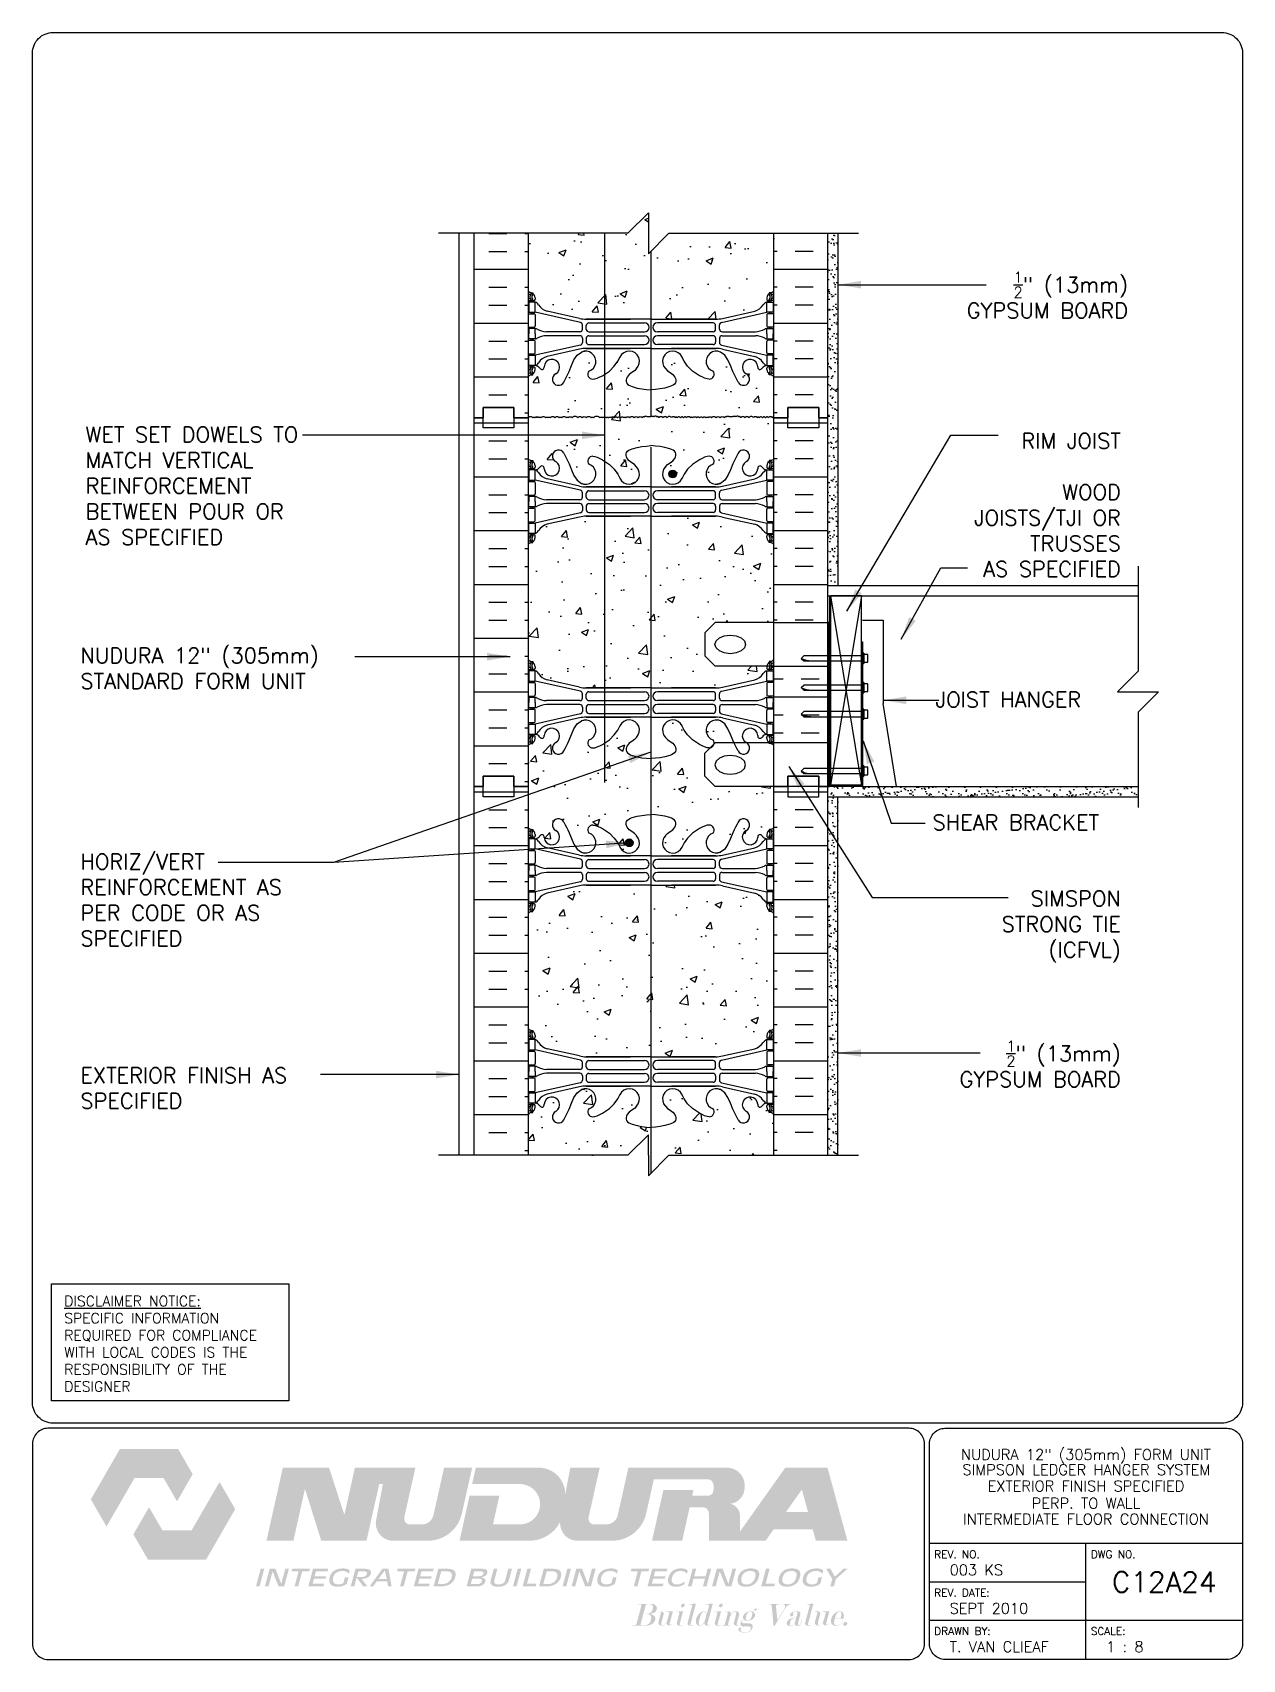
# Paper-space layout 'C12A24' of a CAD drawing. Header units: inches. Extents: x 0.42 to 7.8, y 0.49 to 10.41.
# The model-space entities are those that its viewports show. They can reach past a viewport. Long polylines and large blocks are cut down to what shows.
import ezdxf
from ezdxf.enums import TextEntityAlignment as Align

# ---------------------------------------------------------------- set-up
doc = ezdxf.new("R2010")
doc.units = ezdxf.units.IN
doc.header["$LTSCALE"] = 0.5
doc.header["$MEASUREMENT"] = 0
doc.linetypes.add('DASHED2', pattern=[0.375, 0.25, -0.125])
doc.linetypes.add('HIDDEN2', pattern=[0.1875, 0.125, -0.0625])
for name, color, linetype in [('HATCH', 12, 'Continuous'), ('line25', 2, 'Continuous'), ('LINE3', 3, 'Continuous'), ('LINE50', 5, 'Continuous'), ('LINE9', 9, 'Continuous'), ('LOGO', 7, 'Continuous'), ('TBK_LINE65', 3, 'Continuous'), ('TBK_TEXT', 4, 'Continuous'), ('TEXT', 4, 'Continuous'), ('Web_Edge', 9, 'Continuous')]:
    doc.layers.add(name, color=color, linetype=linetype)
doc.styles.add('DIM', font='romans.shx', dxfattribs={"width": 0.7})
doc.styles.add('ROMANS', font='romans.shx', dxfattribs={"height": 1.125})
doc.dimstyles.new('ext_12', dxfattribs={"dimscale": 12, "dimtxt": 0.09375, "dimasz": 0.09375, "dimexe": 0.09375, "dimexo": 0.0625, "dimgap": 0.0625, "dimtad": 1, "dimdec": 1, "dimzin": 3, "dimdsep": 46, "dimlunit": 4, "dimtxsty": 'DIM', "dimcen": 0.09, "dimdle": 0.09375, "dimclrt": 4, "dimadec": 0, "dimazin": 0, "dimtfac": 1, "dimtdec": 1, "dimtmove": 2, "dimatfit": 3, "dimfxl": 1, "dimfrac": 2, "dimtolj": 1, "dimtzin": 0, "dimarcsym": 0})
pattern_1 = [(37.5, (79.3697, 5.8285), (-0.0157483, 0.481706), [0, -0.38, 0, -0.425, 0, -0.40625]), (7.5, (79.3697, 5.8285), (0.442444, 0.7055365), [0, -0.205, 0, -0.3425, 0, -0.13125]), (327.5, (79.0622, 5.8285), (0.7785355, 0.0014148), [0, -0.125, 0, -0.45, 0, -0.5875]), (317.5, (79.0622, 5.8285), (0.7515317, 0.219419), [0, -0.0625, 0, -0.295, 0, -0.3375])]

psp = doc.layouts.new('C12A24')

# ---------------------------------------------------------------- texts
at = {"layer": 'TBK_TEXT', "color": 7, "style": 'ROMANS'}
for s, p in [('REV. NO.', (5.9215, 1.107)), ('DWG NO.', (6.876, 1.107)), ('REV. DATE:', (5.9215, 0.8726)), ('DRAWN BY:', (5.9215, 0.6382)), ('SCALE:', (6.876, 0.6382))]:
    psp.add_text(s, height=0.04688, dxfattribs=at).set_placement(p)
at = {"layer": 'TEXT', "insert": (0.6134, 2.7065), "char_height": 0.0625, "width": 1.41371, "attachment_point": 1, "style": 'ROMANS'}
psp.add_mtext('{\\Fromans.shx|c1;\\LDISCLAIMER NOTICE:\\l\\PSPECIFIC INFORMATION REQUIRED FOR COMPLIANCE WITH LOCAL CODES IS THE RESPONSIBILITY OF THE DESIGNER}', dxfattribs=at)

msp = doc.modelspace()

# ---------------------------------------------------------------- texts
at = {"layer": 'TEXT', "style": 'ROMANS'}
msp.add_text(' JOIST HANGER', height=0.75, dxfattribs=at).set_placement((141.426, 29.323), align=Align.MIDDLE_LEFT)
at = {"layer": 'TEXT', "char_height": 0.75, "style": 'ROMANS'}
for s, insert, width, attachment_point in [('\\A1;{\\H0.7x;\\S1/2;\\H1.4286x;"} (13mm) GYPSUM BOARD', (151.333, 47.938), 9.28726, 9), ('WET SET DOWELS TO MATCH VERTICAL REINFORCEMENT BETWEEN POUR OR AS SPECIFIED ', (100.451, 39.757), 11.70168, 4), ('\\A1;\\PRIM JOIST\\P\\PWOOD \\PJOISTS/TJI OR\\PTRUSSES \\PAS SPECIFIED', (150.981, 35.324), 12.00896, 9), ('NUDURA 12" (305mm) STANDARD FORM UNIT', (100.201, 30.854), 13.66614, 4), ('SHEAR BRACKET', (141.787, 23.333), 15.79937, 4), ('HORIZ/VERT REINFORCEMENT AS PER CODE OR AS SPECIFIED', (100.201, 19.54), 11.69947, 4), ('SIMSPON \\PSTRONG TIE\\P(ICFVL)', (150.981, 18.24), 15.79937, 6), ('\\A1;{\\H0.7x;\\S1/2;\\H1.4286x;"} (13mm) GYPSUM BOARD', (150.981, 10.416), 10.57544, 9), ('EXTERIOR FINISH AS SPECIFIED', (100.201, 10.362), 12.95744, 4)]:
    msp.add_mtext(s, dxfattribs=dict(at, insert=insert, width=width, attachment_point=attachment_point))

# ---------------------------------------------------------------- blocks, each defined once
blk = doc.blocks.new('TITLEBLOCK-Tag')
at = {"style": 'ROMANS'}
for tag, height, p in [('TITLE_LINE_1', 0.0625, (0.927, -0.1328)), ('TITLE_LINE_2', 0.0625, (0.9294, -0.2258)), ('CENTRE-LINE-3', 0.0625, (0.927, -0.3246)), ('TITLE_LINE_4', 0.0625, (0.927, -0.4299)), ('TITLE_LINE_5', 0.0625, (0.927, -0.526)), ('DWG', 0.125, (1.4043, -0.9102))]:
    blk.add_attdef(tag, text='', height=height, dxfattribs=at).set_placement(p, align=Align.MIDDLE_CENTER)
for tag, p in [('LATEST_REVISION', (0.0954, -0.8366)), ('REVISION_DATE', (0.0954, -1.071)), ('DRAWN_BY', (0.0954, -1.3053)), ('SCALE', (1.0499, -1.3053))]:
    blk.add_attdef(tag, text='', height=0.0469, dxfattribs=at).set_placement(p, align=Align.MIDDLE_LEFT)
blk = doc.blocks.new('12-inch Hinge Pin Web')
at = {"layer": 'Web_Edge'}
for p, q in [((349.969, 208.905), (350.059, 208.905)), ((350.059, 208.905), (350.059, 208.863)), ((361.677, 208.905), (361.587, 208.905)), ((361.587, 208.905), (361.587, 208.863)), ((349.823, 208.626), (349.901, 208.626)), ((349.823, 208.526), (350.107, 208.526)), ((349.969, 208.526), (349.969, 208.456)), ((350.059, 208.526), (350.059, 208.456)), ((350.169, 208.656), (350.169, 208.588)), ((361.477, 208.656), (361.477, 208.588)), ((361.823, 208.526), (361.54, 208.526)), ((361.587, 208.526), (361.587, 208.456)), ((361.677, 208.526), (361.677, 208.456)), ((361.823, 208.626), (361.746, 208.626)), ((349.823, 207.886), (350.107, 207.886)), ((349.969, 207.956), (349.969, 207.886)), ((350.059, 207.956), (350.059, 207.886)), ((352.382, 207.459), (350.164, 207.956)), ((350.169, 207.823), (350.169, 207.288)), ((352.339, 207.658), (350.758, 208.011)), ((352.48, 207.125), (352.48, 207.337)), ((352.666, 207.622), (354.823, 207.622)), ((355.823, 207.622), (352.666, 207.622)), ((352.667, 207.126), (352.667, 207.31)), ((352.792, 207.435), (355.511, 207.435)), ((355.823, 207.622), (358.981, 207.622)), ((358.855, 207.435), (356.135, 207.435)), ((358.981, 207.622), (356.823, 207.622)), ((358.98, 207.126), (358.98, 207.31)), ((359.167, 207.125), (359.167, 207.337)), ((359.265, 207.459), (361.482, 207.956)), ((359.308, 207.658), (360.889, 208.011)), ((361.477, 207.823), (361.477, 207.288)), ((361.823, 207.886), (361.54, 207.886)), ((361.587, 207.956), (361.587, 207.886)), ((361.677, 207.956), (361.677, 207.886)), ((349.823, 207.226), (350.107, 207.226)), ((349.823, 206.586), (350.107, 206.586)), ((349.969, 207.226), (349.969, 207.156)), ((349.969, 206.586), (349.969, 206.656)), ((350.059, 207.226), (350.059, 207.156)), ((350.059, 206.586), (350.059, 206.656)), ((350.169, 205.988), (350.169, 206.523)), ((352.355, 207), (350.717, 207)), ((352.355, 206.812), (350.717, 206.812)), ((352.48, 206.687), (352.48, 206.475)), ((352.667, 206.686), (352.667, 206.502)), ((352.792, 207.001), (355.511, 207.001)), ((352.792, 206.811), (355.511, 206.811)), ((358.855, 207.001), (356.135, 207.001)), ((358.855, 206.811), (356.135, 206.811)), ((358.98, 206.686), (358.98, 206.502)), ((359.167, 206.687), (359.167, 206.475)), ((359.292, 207), (360.93, 207)), ((359.292, 206.812), (360.93, 206.812)), ((361.477, 205.988), (361.477, 206.523)), ((361.823, 207.226), (361.54, 207.226)), ((361.823, 206.586), (361.54, 206.586)), ((361.587, 207.226), (361.587, 207.156)), ((361.587, 206.586), (361.587, 206.656)), ((361.677, 207.226), (361.677, 207.156)), ((361.677, 206.586), (361.677, 206.656)), ((349.823, 205.926), (350.107, 205.926)), ((349.969, 205.856), (349.969, 205.926)), ((350.059, 205.856), (350.059, 205.926)), ((352.382, 206.353), (350.164, 205.856)), ((352.339, 206.154), (350.758, 205.801)), ((352.666, 206.19), (354.823, 206.19)), ((355.823, 206.19), (352.666, 206.19)), ((352.792, 206.377), (355.511, 206.377)), ((355.823, 206.19), (358.981, 206.19)), ((358.855, 206.377), (356.135, 206.377)), ((358.981, 206.19), (356.823, 206.19)), ((359.265, 206.353), (361.482, 205.856)), ((359.308, 206.154), (360.889, 205.801)), ((361.823, 205.926), (361.54, 205.926)), ((361.587, 205.856), (361.587, 205.926)), ((361.677, 205.856), (361.677, 205.926)), ((349.823, 205.286), (350.107, 205.286)), ((349.823, 205.186), (349.901, 205.186)), ((349.969, 205.286), (349.969, 205.356)), ((349.969, 204.907), (350.059, 204.907)), ((350.059, 205.286), (350.059, 205.356)), ((350.059, 204.907), (350.059, 204.949)), ((350.169, 205.156), (350.169, 205.223)), ((361.477, 205.156), (361.477, 205.223)), ((361.823, 205.286), (361.54, 205.286)), ((361.587, 205.286), (361.587, 205.356)), ((361.587, 204.907), (361.587, 204.949)), ((361.677, 204.907), (361.587, 204.907)), ((361.677, 205.286), (361.677, 205.356)), ((361.823, 205.186), (361.746, 205.186)), ((349.823, 198.818), (349.901, 198.818)), ((349.823, 198.718), (350.107, 198.718)), ((349.969, 199.097), (350.059, 199.097)), ((349.969, 198.718), (349.969, 198.648)), ((350.059, 199.097), (350.059, 199.055)), ((350.059, 198.718), (350.059, 198.648)), ((350.169, 198.848), (350.169, 198.781)), ((361.477, 198.848), (361.477, 198.781)), ((361.823, 198.718), (361.54, 198.718)), ((361.677, 199.097), (361.587, 199.097)), ((361.587, 199.097), (361.587, 199.055)), ((361.587, 198.718), (361.587, 198.648)), ((361.677, 198.718), (361.677, 198.648)), ((361.823, 198.818), (361.746, 198.818)), ((349.823, 198.078), (350.107, 198.078)), ((349.969, 198.148), (349.969, 198.078)), ((350.059, 198.148), (350.059, 198.078)), ((352.382, 197.652), (350.164, 198.148)), ((350.169, 198.016), (350.169, 197.481)), ((352.339, 197.85), (350.758, 198.203)), ((352.666, 197.814), (354.823, 197.814)), ((355.823, 197.814), (352.666, 197.814)), ((355.823, 197.814), (358.981, 197.814)), ((358.981, 197.814), (356.823, 197.814)), ((359.265, 197.652), (361.482, 198.148)), ((359.308, 197.85), (360.889, 198.203)), ((361.477, 198.016), (361.477, 197.481)), ((361.823, 198.078), (361.54, 198.078)), ((361.587, 198.148), (361.587, 198.078)), ((361.677, 198.148), (361.677, 198.078)), ((349.823, 197.418), (350.107, 197.418)), ((349.969, 197.418), (349.969, 197.348)), ((350.059, 197.418), (350.059, 197.348)), ((352.355, 197.192), (350.717, 197.192)), ((352.355, 197.004), (350.717, 197.004)), ((352.48, 197.317), (352.48, 197.53)), ((352.667, 197.318), (352.667, 197.502)), ((352.792, 197.627), (355.511, 197.627)), ((352.792, 197.193), (355.511, 197.193)), ((352.792, 197.003), (355.511, 197.003)), ((358.855, 197.627), (356.135, 197.627)), ((358.855, 197.193), (356.135, 197.193)), ((358.855, 197.003), (356.135, 197.003)), ((358.98, 197.318), (358.98, 197.502)), ((359.167, 197.317), (359.167, 197.53)), ((359.292, 197.192), (360.93, 197.192)), ((359.292, 197.004), (360.93, 197.004)), ((361.823, 197.418), (361.54, 197.418)), ((361.587, 197.418), (361.587, 197.348)), ((361.677, 197.418), (361.677, 197.348)), ((349.823, 196.778), (350.107, 196.778)), ((349.969, 196.778), (349.969, 196.848)), ((350.059, 196.778), (350.059, 196.848)), ((352.382, 196.545), (350.164, 196.048)), ((350.169, 196.181), (350.169, 196.716)), ((352.339, 196.347), (350.758, 195.994)), ((352.48, 196.879), (352.48, 196.667)), ((352.666, 196.383), (354.823, 196.383)), ((355.823, 196.383), (352.666, 196.383)), ((352.667, 196.878), (352.667, 196.694)), ((352.792, 196.569), (355.511, 196.569)), ((355.823, 196.383), (358.981, 196.383)), ((358.855, 196.569), (356.135, 196.569)), ((358.981, 196.383), (356.823, 196.383)), ((358.98, 196.878), (358.98, 196.694)), ((359.167, 196.879), (359.167, 196.667)), ((359.265, 196.545), (361.482, 196.048)), ((359.308, 196.347), (360.889, 195.994)), ((361.477, 196.181), (361.477, 196.716)), ((361.823, 196.778), (361.54, 196.778)), ((361.587, 196.778), (361.587, 196.848)), ((361.677, 196.778), (361.677, 196.848)), ((349.823, 196.118), (350.107, 196.118)), ((349.823, 195.478), (350.107, 195.478)), ((349.823, 195.378), (349.901, 195.378)), ((349.969, 196.048), (349.969, 196.118)), ((349.969, 195.478), (349.969, 195.548)), ((350.059, 196.048), (350.059, 196.118)), ((350.059, 195.478), (350.059, 195.548)), ((350.169, 195.348), (350.169, 195.416)), ((361.477, 195.348), (361.477, 195.416)), ((361.823, 196.118), (361.54, 196.118)), ((361.823, 195.478), (361.54, 195.478)), ((361.587, 196.048), (361.587, 196.118)), ((361.587, 195.478), (361.587, 195.548)), ((361.677, 196.048), (361.677, 196.118)), ((361.677, 195.478), (361.677, 195.548)), ((361.823, 195.378), (361.746, 195.378)), ((349.969, 195.099), (350.059, 195.099)), ((350.059, 195.099), (350.059, 195.141)), ((361.587, 195.099), (361.587, 195.141)), ((361.677, 195.099), (361.587, 195.099))]:
    blk.add_line(p, q, dxfattribs=at)
for points in [[(349.864, 207.956), (350.164, 207.956), (350.164, 208.456), (349.864, 208.456)], [(361.782, 207.956), (361.482, 207.956), (361.482, 208.456), (361.782, 208.456)], [(349.864, 205.856), (350.164, 205.856), (350.164, 205.356), (349.864, 205.356)], [(361.782, 205.856), (361.482, 205.856), (361.482, 205.356), (361.782, 205.356)], [(349.864, 198.148), (350.164, 198.148), (350.164, 198.648), (349.864, 198.648)], [(361.782, 198.148), (361.482, 198.148), (361.482, 198.648), (361.782, 198.648)], [(349.864, 196.048), (350.164, 196.048), (350.164, 195.548), (349.864, 195.548)], [(361.782, 196.048), (361.482, 196.048), (361.482, 195.548), (361.782, 195.548)]]:
    blk.add_lwpolyline(points, close=True, dxfattribs=at)
for points in [[(350.164, 206.906), (350.164, 207.156), (349.864, 207.156), (349.864, 206.906)], [(350.164, 206.906), (350.164, 206.656), (349.864, 206.656), (349.864, 206.906)], [(361.482, 206.906), (361.482, 207.156), (361.782, 207.156), (361.782, 206.906)], [(361.482, 206.906), (361.482, 206.656), (361.782, 206.656), (361.782, 206.906)], [(350.164, 197.098), (350.164, 197.348), (349.864, 197.348), (349.864, 197.098)], [(350.164, 197.098), (350.164, 196.848), (349.864, 196.848), (349.864, 197.098)], [(361.482, 197.098), (361.482, 197.348), (361.782, 197.348), (361.782, 197.098)], [(361.482, 197.098), (361.482, 196.848), (361.782, 196.848), (361.782, 197.098)]]:
    blk.add_lwpolyline(points, dxfattribs=at)
for centre, radius, start, end in [((350.169, 209.363), 0.5, 226.21089, 250.52878), ((350.169, 209.363), 0.6, 234.78322, 245.07477), ((350.163, 208.71), 0.25, 140.11451, 222.46087), ((350.005, 208.841), 0.045, 321.448, 139.1879), ((349.919, 208.656), 0.25, 0, 70.52878), ((350.989, 208.532), 0.375, 182.92371, 59.86753), ((351.309, 209.126), 0.3, 27.59697, 243.94252), ((352.982, 208.879), 0.242, 90, 218.23271), ((358.665, 208.879), 0.242, 321.76729, 90), ((360.337, 209.126), 0.3, 296.05748, 152.40303), ((360.657, 208.532), 0.375, 120.13247, 357.07629), ((361.727, 208.656), 0.25, 109.47122, 180), ((361.641, 208.841), 0.045, 40.8121, 218.552), ((361.477, 209.363), 0.5, 289.47122, 313.78911), ((361.484, 208.71), 0.25, 317.53913, 39.88549), ((361.477, 209.363), 0.6, 294.92523, 305.21678), ((349.902, 208.646), 0.0196, 269.40316, 15.4901), ((349.907, 208.8), 0.021, 343.464, 63.99573), ((350.012, 208.572), 0.045, 222.46087, 42.46087), ((350.163, 208.71), 0.16, 140.00008, 222.46087), ((350.107, 208.588), 0.0625, 270, 0), ((350.127, 208.805), 0.352, 276.12908, 321.53314), ((350.042, 208.113), 0.364, 34.97751, 70.33874), ((350.965, 208.725), 0.743, 212.79192, 253.81071), ((350.504, 208.537), 0.113, 347.81557, 154.05694), ((352.636, 208.254), 0.5, 246.21387, 71.79367), ((354.761, 208.254), 0.5, 204.81899, 44.18751), ((356.886, 208.254), 0.5, 135.81249, 335.18101), ((359.011, 208.254), 0.5, 108.20633, 293.78613), ((360.682, 208.725), 0.743, 286.18929, 327.20808), ((361.143, 208.537), 0.113, 25.94306, 192.18443), ((361.52, 208.805), 0.352, 218.46686, 263.87092), ((361.605, 208.113), 0.364, 109.66126, 145.02249), ((361.54, 208.588), 0.0625, 180, 270), ((361.635, 208.572), 0.045, 137.53913, 317.53913), ((361.484, 208.71), 0.16, 317.53913, 39.99992), ((361.74, 208.8), 0.021, 116.00427, 196.536), ((361.745, 208.646), 0.0196, 164.5099, 270.59684), ((350.107, 207.823), 0.0625, 0, 90), ((350.107, 207.288), 0.0625, 270, 0), ((352.666, 209.122), 1.5, 257.41348, 270), ((352.355, 207.337), 0.125, 0, 77.37673), ((352.792, 207.31), 0.125, 90, 180), ((355.511, 207.218), 0.217, 270, 90), ((356.135, 207.218), 0.217, 90, 270), ((358.855, 207.31), 0.125, 0, 90), ((358.981, 209.122), 1.5, 270, 282.58652), ((359.292, 207.337), 0.125, 102.62327, 180), ((361.54, 207.823), 0.0625, 90, 180), ((361.54, 207.288), 0.0625, 180, 270), ((350.107, 206.523), 0.0625, 0, 90), ((350.16, 206.937), 0.219, 60.49375, 88.91995), ((350.16, 206.875), 0.219, 271.08005, 299.50625), ((350.806, 208.167), 1.17, 242.63655, 265.65045), ((350.806, 205.645), 1.17, 94.34955, 117.36345), ((352.355, 207.125), 0.125, 270, 0), ((352.355, 206.687), 0.125, 0, 90), ((352.355, 206.475), 0.125, 282.62327, 0), ((352.792, 207.126), 0.125, 180, 270), ((352.792, 206.686), 0.125, 90, 180), ((352.792, 206.502), 0.125, 180, 270), ((355.511, 206.594), 0.217, 270, 90), ((356.135, 206.594), 0.217, 90, 270), ((358.855, 207.126), 0.125, 270, 360), ((358.855, 206.686), 0.125, 0, 90), ((358.855, 206.502), 0.125, 270, 0), ((359.292, 207.125), 0.125, 180, 270), ((359.292, 206.687), 0.125, 90, 180), ((359.292, 206.475), 0.125, 180, 257.37673), ((360.841, 208.167), 1.17, 274.34955, 297.36345), ((360.841, 205.645), 1.17, 62.63655, 85.65045), ((361.487, 206.937), 0.219, 91.08005, 119.50625), ((361.487, 206.875), 0.219, 240.49375, 268.91995), ((361.54, 206.523), 0.0625, 90, 180), ((350.107, 205.988), 0.0625, 270, 0), ((350.965, 205.087), 0.743, 106.18929, 147.20808), ((352.666, 204.69), 1.5, 90, 102.58652), ((358.981, 204.69), 1.5, 77.41348, 90), ((360.682, 205.087), 0.743, 32.79192, 73.81071), ((361.54, 205.988), 0.0625, 180, 270), ((350.169, 204.449), 0.6, 114.92523, 125.21678), ((350.169, 204.449), 0.5, 109.47122, 133.78911), ((349.902, 205.166), 0.0196, 344.5099, 90.59684), ((350.163, 205.101), 0.25, 137.53913, 219.88549), ((349.907, 205.012), 0.021, 296.00427, 16.536), ((350.005, 204.97), 0.045, 220.8121, 38.552), ((350.012, 205.24), 0.045, 317.53913, 137.53913), ((350.163, 205.101), 0.16, 137.53913, 219.99992), ((349.919, 205.156), 0.25, 289.47122, 360), ((350.107, 205.223), 0.0625, 360, 90), ((350.042, 205.699), 0.364, 289.66126, 325.02249), ((361.605, 205.699), 0.364, 214.97751, 250.33874), ((361.54, 205.223), 0.0625, 90, 180), ((361.727, 205.156), 0.25, 180, 250.52878), ((361.635, 205.24), 0.045, 42.46087, 222.46087), ((361.641, 204.97), 0.045, 141.448, 319.1879), ((361.484, 205.101), 0.16, 320.00008, 42.46087), ((361.477, 204.449), 0.5, 46.21089, 70.52878), ((361.484, 205.101), 0.25, 320.11451, 42.46087), ((361.74, 205.012), 0.021, 163.464, 243.99573), ((361.745, 205.166), 0.0196, 89.40316, 195.4901), ((361.477, 204.449), 0.6, 54.78322, 65.07477), ((350.169, 199.555), 0.5, 226.21089, 250.52878), ((350.169, 199.555), 0.6, 234.78322, 245.07477), ((349.902, 198.838), 0.0196, 269.40316, 15.4901), ((350.163, 198.903), 0.25, 140.11451, 222.46087), ((349.907, 198.992), 0.021, 343.464, 63.99573), ((350.005, 199.034), 0.045, 321.448, 139.1879), ((350.012, 198.764), 0.045, 222.46087, 42.46087), ((349.919, 198.848), 0.25, 0, 70.52878), ((350.163, 198.903), 0.16, 140.00008, 222.46087), ((350.107, 198.781), 0.0625, 270, 0), ((350.042, 198.306), 0.364, 34.97751, 70.33874), ((350.965, 198.917), 0.743, 212.79192, 253.81071), ((360.682, 198.917), 0.743, 286.18929, 327.20808), ((361.605, 198.306), 0.364, 109.66126, 145.02249), ((361.727, 198.848), 0.25, 109.47122, 180), ((361.54, 198.781), 0.0625, 180, 270), ((361.635, 198.764), 0.045, 137.53913, 317.53913), ((361.641, 199.034), 0.045, 40.8121, 218.552), ((361.484, 198.903), 0.16, 317.53913, 39.99992), ((361.477, 199.555), 0.5, 289.47122, 313.78911), ((361.484, 198.903), 0.25, 317.53913, 39.88549), ((361.74, 198.992), 0.021, 116.00427, 196.536), ((361.745, 198.838), 0.0196, 164.5099, 270.59684), ((361.477, 199.555), 0.6, 294.92523, 305.21678), ((350.107, 198.016), 0.0625, 0, 90), ((352.666, 199.314), 1.5, 257.41348, 270), ((358.981, 199.314), 1.5, 270, 282.58652), ((361.54, 198.016), 0.0625, 90, 180), ((350.107, 197.481), 0.0625, 270, 0), ((350.16, 197.13), 0.219, 60.49375, 88.91995), ((350.806, 198.359), 1.17, 242.63655, 265.65045), ((350.806, 195.837), 1.17, 94.34955, 117.36345), ((352.355, 197.317), 0.125, 270, 0), ((352.355, 196.879), 0.125, 0, 90), ((352.355, 197.53), 0.125, 0, 77.37673), ((352.792, 197.502), 0.125, 90, 180), ((352.792, 197.318), 0.125, 180, 270), ((352.792, 196.878), 0.125, 90, 180), ((355.511, 197.41), 0.217, 270, 90), ((355.511, 196.786), 0.217, 270, 90), ((356.135, 197.41), 0.217, 90, 270), ((356.135, 196.786), 0.217, 90, 270), ((358.855, 197.502), 0.125, 0, 90), ((358.855, 197.318), 0.125, 270, 360), ((358.855, 196.878), 0.125, 0, 90), ((359.292, 197.53), 0.125, 102.62327, 180), ((359.292, 197.317), 0.125, 180, 270), ((359.292, 196.879), 0.125, 90, 180), ((360.841, 198.359), 1.17, 274.34955, 297.36345), ((360.841, 195.837), 1.17, 62.63655, 85.65045), ((361.487, 197.13), 0.219, 91.08005, 119.50625), ((361.54, 197.481), 0.0625, 180, 270), ((350.107, 196.716), 0.0625, 0, 90), ((350.107, 196.181), 0.0625, 270, 0), ((350.16, 197.067), 0.219, 271.08005, 299.50625), ((352.666, 194.883), 1.5, 90, 102.58652), ((352.355, 196.667), 0.125, 282.62327, 0), ((352.636, 195.75), 0.5, 288.20633, 113.78613), ((352.792, 196.694), 0.125, 180, 270), ((354.761, 195.75), 0.5, 315.81249, 155.18101), ((356.886, 195.75), 0.5, 24.81899, 224.18751), ((359.011, 195.75), 0.5, 66.21387, 251.79367), ((358.855, 196.694), 0.125, 270, 0), ((358.981, 194.883), 1.5, 77.41348, 90), ((359.292, 196.667), 0.125, 180, 257.37673), ((361.487, 197.067), 0.219, 240.49375, 268.91995), ((361.54, 196.716), 0.0625, 90, 180), ((361.54, 196.181), 0.0625, 180, 270), ((349.902, 195.359), 0.0196, 344.5099, 90.59684), ((350.163, 195.294), 0.25, 137.53913, 219.88549), ((350.012, 195.432), 0.045, 317.53913, 137.53913), ((350.163, 195.294), 0.16, 137.53913, 219.99992), ((349.919, 195.348), 0.25, 289.47122, 360), ((350.107, 195.416), 0.0625, 360, 90), ((350.042, 195.891), 0.364, 289.66126, 325.02249), ((350.127, 195.199), 0.352, 38.46686, 83.87092), ((350.965, 195.28), 0.743, 106.18929, 147.20808), ((350.504, 195.467), 0.113, 205.94306, 12.18443), ((350.989, 195.472), 0.375, 300.13247, 177.07629), ((360.657, 195.472), 0.375, 2.92371, 239.86753), ((360.682, 195.28), 0.743, 32.79192, 73.81071), ((361.143, 195.467), 0.113, 167.81557, 334.05694), ((361.52, 195.199), 0.352, 96.12908, 141.53314), ((361.605, 195.891), 0.364, 214.97751, 250.33874), ((361.54, 195.416), 0.0625, 90, 180), ((361.727, 195.348), 0.25, 180, 250.52878), ((361.635, 195.432), 0.045, 42.46087, 222.46087), ((361.484, 195.294), 0.16, 320.00008, 42.46087), ((361.484, 195.294), 0.25, 320.11451, 42.46087), ((361.745, 195.359), 0.0196, 89.40316, 195.4901), ((350.169, 194.641), 0.6, 114.92523, 125.21678), ((350.169, 194.641), 0.5, 109.47122, 133.78911), ((349.907, 195.204), 0.021, 296.00427, 16.536), ((350.005, 195.163), 0.045, 220.8121, 38.552), ((351.309, 194.878), 0.3, 116.05748, 332.40303), ((352.982, 195.125), 0.242, 141.76729, 270), ((358.665, 195.125), 0.242, 270, 38.23271), ((360.337, 194.878), 0.3, 207.59697, 63.94252), ((361.641, 195.163), 0.045, 141.448, 319.1879), ((361.477, 194.641), 0.5, 46.21089, 70.52878), ((361.74, 195.204), 0.021, 163.464, 243.99573), ((361.477, 194.641), 0.6, 54.78322, 65.07477)]:
    blk.add_arc(centre, radius, start, end, dxfattribs=at)
for points, knots in [([(355.119, 208.603), (355.012, 208.766), (354.652, 208.856), (354.575, 209.352), (355.123, 209.588), (355.527, 209.616), (355.823, 209.637)], [0.229407, 0.229407, 0.229407, 0.229407, 0.844432, 1.128849, 1.464331, 2.389004, 2.389004, 2.389004, 2.389004]), ([(356.527, 208.603), (356.635, 208.766), (356.995, 208.856), (357.072, 209.352), (356.524, 209.588), (356.12, 209.616), (355.823, 209.637)], [0.229407, 0.229407, 0.229407, 0.229407, 0.844432, 1.128849, 1.464331, 2.389004, 2.389004, 2.389004, 2.389004]), ([(351.575, 209.265), (351.661, 209.098), (351.914, 208.608), (352.128, 207.859), (352.538, 207.764), (352.595, 207.756)], [0, 0, 0, 0, 0.579211, 1.703896, 1.875321, 1.875321, 1.875321, 1.875321]), ([(352.982, 209.121), (353.103, 209.123), (353.937, 208.766), (354.176, 208.309), (354.317, 208.026)], [0.038125, 0.038125, 0.038125, 0.038125, 0.320663, 1.258119, 1.258119, 1.258119, 1.258119]), ([(358.665, 209.121), (358.544, 209.123), (357.71, 208.766), (357.471, 208.309), (357.33, 208.026)], [0.038125, 0.038125, 0.038125, 0.038125, 0.320663, 1.258119, 1.258119, 1.258119, 1.258119]), ([(360.072, 209.265), (359.986, 209.098), (359.733, 208.608), (359.519, 207.859), (359.109, 207.764), (359.052, 207.756)], [0, 0, 0, 0, 0.579211, 1.703896, 1.875321, 1.875321, 1.875321, 1.875321]), ([(351.575, 194.739), (351.661, 194.906), (351.914, 195.396), (352.128, 196.145), (352.538, 196.24), (352.595, 196.248)], [0, 0, 0, 0, 0.579211, 1.703896, 1.875321, 1.875321, 1.875321, 1.875321]), ([(360.072, 194.739), (359.986, 194.906), (359.733, 195.396), (359.519, 196.145), (359.109, 196.24), (359.052, 196.248)], [0, 0, 0, 0, 0.579211, 1.703896, 1.875321, 1.875321, 1.875321, 1.875321]), ([(352.982, 194.883), (353.103, 194.881), (353.937, 195.239), (354.176, 195.695), (354.317, 195.979)], [0.038125, 0.038125, 0.038125, 0.038125, 0.320663, 1.258119, 1.258119, 1.258119, 1.258119]), ([(355.119, 195.401), (355.012, 195.238), (354.652, 195.148), (354.575, 194.652), (355.123, 194.416), (355.527, 194.388), (355.823, 194.367)], [0.229407, 0.229407, 0.229407, 0.229407, 0.844432, 1.128849, 1.464331, 2.389004, 2.389004, 2.389004, 2.389004]), ([(356.527, 195.401), (356.635, 195.238), (356.995, 195.148), (357.072, 194.652), (356.524, 194.416), (356.12, 194.388), (355.823, 194.367)], [0.229407, 0.229407, 0.229407, 0.229407, 0.844432, 1.128849, 1.464331, 2.389004, 2.389004, 2.389004, 2.389004]), ([(358.665, 194.883), (358.544, 194.881), (357.71, 195.239), (357.471, 195.695), (357.33, 195.979)], [0.038125, 0.038125, 0.038125, 0.038125, 0.320663, 1.258119, 1.258119, 1.258119, 1.258119])]:
    blk.add_open_spline(points, degree=3, knots=knots, dxfattribs=at)
for points in [[(352.667, 207.131), (352.667, 207.305)], [(358.98, 207.131), (358.98, 207.305)], [(352.667, 206.681), (352.667, 206.507)], [(358.98, 206.681), (358.98, 206.507)], [(352.667, 197.323), (352.667, 197.497)], [(358.98, 197.323), (358.98, 197.497)], [(352.667, 196.873), (352.667, 196.699)], [(358.98, 196.873), (358.98, 196.699)]]:
    blk.add_open_spline(points, degree=1, dxfattribs=at)

# ---------------------------------------------------------------- hatches: boundary and pattern name
at = {"layer": 'HATCH'}
h = msp.add_hatch(dxfattribs=at)
h.set_pattern_fill('AR-CONC', color=256, scale=0.5)
h.paths.add_polyline_path([(134.046, 52.083), (128.921, 52.083), (127.921, 51.083), (127.921, 53.083), (126.921, 52.083), (122.046, 52.083), (122.046, 49.275, 0.088416), (122.192, 49.178), (122.282, 49.178), (122.282, 49.136, -0.249069), (122.392, 48.929), (122.392, 48.861, -0.414214), (122.329, 48.799), (122.282, 48.799), (122.282, 48.729), (122.387, 48.729, -0.155529), (122.562, 48.595, 0.180914), (122.98, 48.283), (124.561, 47.93, 0.054974), (124.888, 47.894), (128.046, 47.894), (131.204, 47.894, 0.054974), (131.531, 47.93), (133.111, 48.283, 0.180914), (133.529, 48.595, -0.155529), (133.705, 48.729), (133.81, 48.729), (133.81, 48.799), (133.762, 48.799, -0.414214), (133.7, 48.861), (133.7, 48.929, -0.249069), (133.81, 49.136), (133.81, 49.178), (133.9, 49.178, 0.088416), (134.046, 49.275)])
h = msp.add_hatch(dxfattribs=at)
h.set_pattern_fill('INSUL', color=256, scale=7, style=0)
h.set_pattern_definition([(0, (-2804.1159, -353.9268), (0, 2.625), []), (0, (-2804.1159, -353.0518), (0, 2.625), [0.875, -0.875]), (0, (-2804.1159, -352.1768), (0, 2.625), [0.875, -0.875])])
h.paths.add_polyline_path([(122.046, 52.083), (119.421, 52.083), (119.421, 43.083), (119.858, 43.083), (119.858, 43.583), (121.358, 43.583), (121.358, 43.083), (122.046, 43.083)])
h = msp.add_hatch(dxfattribs=at)
h.set_pattern_fill('INSUL', color=256, scale=7, style=0)
h.set_pattern_definition([(180, (3060.2073, -353.9268), (0, 2.625), []), (180, (3060.2073, -353.0518), (0, 2.625), [0.875, -0.875]), (180, (3060.2073, -352.1768), (0, 2.625), [0.875, -0.875])])
h.paths.add_polyline_path([(136.671, 52.083), (134.046, 52.083), (134.046, 43.083), (134.733, 43.083), (134.733, 43.583), (136.233, 43.583), (136.233, 43.083), (136.671, 43.083)])
h = msp.add_hatch(dxfattribs=at)
h.set_pattern_fill('AR-SAND', color=256, scale=0.25, style=0)
h.set_pattern_definition(pattern_1)
h.paths.add_polyline_path([(137.171, 52.083), (136.671, 52.083), (136.671, 34.895), (137.171, 34.895)])
h = msp.add_hatch(dxfattribs=at)
h.set_pattern_fill('AR-CONC', color=256, scale=0.5)
edge = h.paths.add_edge_path()
edge.add_arc((134.004, 43.062), 0.0466, 26.80707, 153.19293)
edge.add_arc((133.873, 43.02), 0.109, 35, 145)
edge.add_arc((133.711, 43.031), 0.0897, 35, 145)
edge.add_arc((133.561, 43.029), 0.0929, 35, 145)
edge.add_arc((133.406, 43.028), 0.0961, 35, 145)
edge.add_arc((133.278, 43.048), 0.0608, 35, 145)
edge.add_arc((133.139, 43.02), 0.109, 35, 145)
edge.add_arc((132.94, 43.006), 0.134, 35, 145)
edge.add_arc((132.732, 43.015), 0.118, 35, 145)
edge.add_arc((132.533, 43.011), 0.125, 35, 145)
edge.add_arc((132.366, 43.069), 0.0661, 12.09962, 122.09962)
edge.add_arc((132.265, 43.079), 0.0801, 35, 145)
edge.add_arc((132.155, 43.094), 0.0544, 35, 145)
edge.add_arc((132.069, 43.096), 0.0506, 35, 145)
edge.add_arc((131.986, 43.096), 0.0506, 35, 145)
edge.add_arc((131.9, 43.094), 0.0544, 35, 145)
edge.add_arc((131.79, 43.079), 0.0801, 35, 145)
edge.add_arc((131.689, 43.069), 0.0661, 57.90038, 167.90038)
edge.add_arc((131.522, 43.011), 0.125, 35, 145)
edge.add_arc((131.323, 43.015), 0.118, 35, 145)
edge.add_arc((131.116, 43.006), 0.134, 35, 145)
edge.add_arc((130.916, 43.02), 0.109, 35, 145)
edge.add_arc((130.777, 43.048), 0.0608, 35, 145)
edge.add_arc((130.649, 43.028), 0.0961, 35, 145)
edge.add_arc((130.494, 43.029), 0.0929, 35, 145)
edge.add_arc((130.345, 43.031), 0.0897, 35, 145)
edge.add_arc((130.182, 43.02), 0.109, 35, 145)
edge.add_arc((130.035, 43.042), 0.0705, 35, 95.99627)
edge.add_arc((130.02, 43.042), 0.0705, 84.00373, 145)
edge.add_arc((129.873, 43.02), 0.109, 35, 145)
edge.add_arc((129.711, 43.031), 0.0897, 35, 145)
edge.add_arc((129.561, 43.029), 0.0929, 35, 145)
edge.add_arc((129.406, 43.028), 0.0961, 35, 145)
edge.add_arc((129.278, 43.048), 0.0608, 35, 145)
edge.add_arc((129.139, 43.02), 0.109, 35, 145)
edge.add_arc((128.94, 43.006), 0.134, 35, 145)
edge.add_arc((128.732, 43.015), 0.118, 35, 145)
edge.add_arc((128.533, 43.011), 0.125, 35, 145)
edge.add_arc((128.366, 43.069), 0.0661, 12.09962, 122.09962)
edge.add_arc((128.265, 43.079), 0.0801, 35, 145)
edge.add_arc((128.155, 43.094), 0.0544, 35, 145)
edge.add_arc((128.069, 43.096), 0.0506, 35, 145)
edge.add_arc((127.986, 43.096), 0.0506, 35, 145)
edge.add_arc((127.9, 43.094), 0.0544, 35, 145)
edge.add_arc((127.79, 43.079), 0.0801, 35, 145)
edge.add_arc((127.689, 43.069), 0.0661, 57.90038, 167.90038)
edge.add_arc((127.522, 43.011), 0.125, 35, 145)
edge.add_arc((127.323, 43.015), 0.118, 35, 145)
edge.add_arc((127.116, 43.006), 0.134, 35, 145)
edge.add_arc((126.916, 43.02), 0.109, 35, 145)
edge.add_arc((126.777, 43.048), 0.0608, 35, 145)
edge.add_arc((126.649, 43.028), 0.0961, 35, 145)
edge.add_arc((126.494, 43.029), 0.0929, 35, 145)
edge.add_arc((126.345, 43.031), 0.0897, 35, 145)
edge.add_arc((126.182, 43.02), 0.109, 35, 145)
edge.add_arc((126.035, 43.042), 0.0705, 35, 145)
edge.add_arc((125.933, 43.051), 0.0544, 35, 145)
edge.add_arc((125.828, 43.04), 0.0737, 35, 145)
edge.add_arc((125.71, 43.042), 0.0705, 35, 145)
edge.add_arc((125.6, 43.046), 0.064, 35, 145)
edge.add_arc((125.394, 42.975), 0.187, 35, 145)
edge.add_arc((125.186, 43.044), 0.0672, 35, 145)
edge.add_arc((125.007, 42.996), 0.151, 35, 145)
edge.add_arc((124.784, 43.013), 0.122, 35, 145)
edge.add_arc((124.58, 43.009), 0.128, 35, 145)
edge.add_arc((124.336, 42.985), 0.17, 35, 145)
edge.add_arc((124.102, 43.017), 0.115, 35, 145)
edge.add_arc((123.961, 43.05), 0.0576, 35, 145)
edge.add_arc((123.801, 43.004), 0.138, 35, 145)
edge.add_arc((123.628, 43.04), 0.0737, 35, 145)
edge.add_arc((123.462, 43.009), 0.128, 35, 145)
edge.add_arc((123.252, 43.009), 0.128, 35, 145)
edge.add_arc((123.085, 43.039), 0.0769, 35, 145)
edge.add_arc((122.959, 43.039), 0.0769, 35, 145)
edge.add_arc((122.791, 43.009), 0.128, 35, 145)
edge.add_arc((122.633, 43.046), 0.064, 35, 145)
edge.add_arc((122.489, 43.018), 0.112, 35, 145)
edge.add_arc((122.337, 43.04), 0.0737, 35, 145)
edge.add_arc((122.161, 43.002), 0.141, 35, 145)
edge.add_line((122.046, 43.083), (122.046, 41.083))
edge.add_arc((122.392, 41.444), 0.5, 226.21089, 246.42182)
edge.add_line((122.192, 40.985), (122.282, 40.985))
edge.add_line((122.282, 40.985), (122.282, 40.944))
edge.add_arc((122.142, 40.737), 0.25, 0, 55.9442, ccw=False)
edge.add_line((122.392, 40.737), (122.392, 40.669))
edge.add_arc((122.329, 40.669), 0.0625, -90, 0, ccw=False)
edge.add_line((122.329, 40.607), (122.282, 40.607))
edge.add_line((122.282, 40.607), (122.282, 40.537))
edge.add_line((122.282, 40.537), (122.387, 40.537))
edge.add_arc((122.349, 40.886), 0.352, 276.12908, 321.53314)
edge.add_arc((122.726, 40.618), 0.113, -12.18443, 154.05694, ccw=False)
edge.add_arc((123.212, 40.613), 0.375, 182.92371, 419.86753)
edge.add_arc((123.532, 41.207), 0.3, 27.59697, 243.94252, ccw=False)
edge.add_spline(control_points=[(123.797, 41.346), (123.883, 41.179), (124.136, 40.689), (124.331, 40.008), (124.657, 39.877)], knot_values=[0, 0, 0, 0, 0.579211, 1.703896, 1.703896, 1.703896, 1.703896], degree=3, periodic=0)
edge.add_spline(control_points=[(124.657, 39.877), (124.706, 39.858), (124.76, 39.845), (124.817, 39.837)], knot_values=[1.703896, 1.703896, 1.703896, 1.703896, 1.875321, 1.875321, 1.875321, 1.875321], degree=3, periodic=0)
edge.add_arc((124.858, 40.335), 0.5, 265.29258, 431.79367)
edge.add_arc((125.205, 40.96), 0.242, 90, 218.23271, ccw=False)
edge.add_spline(control_points=[(125.205, 41.202), (125.326, 41.204), (126.145, 40.852), (126.39, 40.405), (126.529, 40.125)], knot_values=[0.038125, 0.038125, 0.038125, 0.038125, 0.320663, 1.237398, 1.237398, 1.237398, 1.237398], degree=3, periodic=0)
edge.add_arc((126.983, 40.335), 0.5, 204.81899, 404.18751)
edge.add_spline(control_points=[(127.342, 40.683), (127.234, 40.846), (126.874, 40.937), (126.797, 41.433), (127.346, 41.668), (127.749, 41.697), (128.046, 41.718)], knot_values=[0.229407, 0.229407, 0.229407, 0.229407, 0.844432, 1.128849, 1.464331, 2.389004, 2.389004, 2.389004, 2.389004], degree=3, periodic=0)
edge.add_spline(control_points=[(128.046, 41.718), (128.342, 41.697), (128.746, 41.668), (129.294, 41.433), (129.217, 40.937), (128.857, 40.846), (128.75, 40.683)], knot_values=[0.229407, 0.229407, 0.229407, 0.229407, 1.15408, 1.489562, 1.773979, 2.389004, 2.389004, 2.389004, 2.389004], degree=3, periodic=0)
edge.add_arc((129.108, 40.335), 0.5, 135.81249, 335.18101)
edge.add_spline(control_points=[(129.562, 40.125), (129.701, 40.405), (129.947, 40.852), (130.766, 41.204), (130.887, 41.202)], knot_values=[0.038125, 0.038125, 0.038125, 0.038125, 0.95486, 1.237398, 1.237398, 1.237398, 1.237398], degree=3, periodic=0)
edge.add_arc((130.887, 40.96), 0.242, -38.23271, 90, ccw=False)
edge.add_arc((131.233, 40.335), 0.5, 108.20633, 274.70742)
edge.add_spline(control_points=[(131.274, 39.837), (131.331, 39.845), (131.385, 39.858), (131.435, 39.877)], knot_values=[1.703896, 1.703896, 1.703896, 1.703896, 1.875321, 1.875321, 1.875321, 1.875321], degree=3, periodic=0)
edge.add_spline(control_points=[(131.435, 39.877), (131.761, 40.008), (131.955, 40.689), (132.208, 41.179), (132.294, 41.346)], knot_values=[0, 0, 0, 0, 1.124685, 1.703896, 1.703896, 1.703896, 1.703896], degree=3, periodic=0)
edge.add_arc((132.56, 41.207), 0.3, -63.94252, 153.0283, ccw=False)
edge.add_arc((132.88, 40.613), 0.375, 120.13247, 357.07629)
edge.add_arc((133.365, 40.618), 0.113, 25.94306, 192.18443, ccw=False)
edge.add_arc((133.742, 40.886), 0.352, 218.46686, 263.87092)
edge.add_line((133.705, 40.537), (133.81, 40.537))
edge.add_line((133.81, 40.537), (133.81, 40.607))
edge.add_line((133.81, 40.607), (133.762, 40.607))
edge.add_arc((133.762, 40.669), 0.0625, 180, 270, ccw=False)
edge.add_line((133.7, 40.669), (133.7, 40.737))
edge.add_arc((133.95, 40.737), 0.25, 124.0558, 180, ccw=False)
edge.add_line((133.81, 40.944), (133.81, 40.985))
edge.add_line((133.81, 40.985), (133.9, 40.985))
edge.add_arc((133.7, 41.444), 0.5, 293.57818, 313.78911)
edge.add_line((134.046, 41.083), (134.046, 43.083))
edge = h.paths.add_edge_path()
edge.add_arc((133.7, 44.722), 0.5, 46.21089, 66.42182)
edge.add_line((133.9, 45.18), (133.81, 45.18))
edge.add_line((133.81, 45.18), (133.81, 45.222))
edge.add_arc((133.95, 45.429), 0.25, 180, 235.9442, ccw=False)
edge.add_line((133.7, 45.429), (133.7, 45.496))
edge.add_arc((133.762, 45.496), 0.0625, 90, 180, ccw=False)
edge.add_line((133.762, 45.559), (133.81, 45.559))
edge.add_line((133.81, 45.559), (133.81, 45.629))
edge.add_line((133.81, 45.629), (133.705, 45.629))
edge.add_arc((133.742, 45.279), 0.352, 96.12908, 141.53314)
edge.add_arc((133.365, 45.548), 0.113, 167.81557, 334.05694, ccw=False)
edge.add_arc((132.88, 45.552), 0.375, 2.92371, 239.86753)
edge.add_arc((132.56, 44.959), 0.3, -152.40303, 63.94252, ccw=False)
edge.add_spline(control_points=[(132.294, 44.82), (132.208, 44.986), (131.955, 45.477), (131.761, 46.157), (131.435, 46.288)], knot_values=[0, 0, 0, 0, 0.579211, 1.703896, 1.703896, 1.703896, 1.703896], degree=3, periodic=0)
edge.add_spline(control_points=[(131.435, 46.288), (131.385, 46.308), (131.331, 46.32), (131.274, 46.329)], knot_values=[1.703896, 1.703896, 1.703896, 1.703896, 1.875321, 1.875321, 1.875321, 1.875321], degree=3, periodic=0)
edge.add_arc((131.233, 45.83), 0.5, 85.29258, 251.79367)
edge.add_arc((130.887, 45.206), 0.242, -90, 38.23271, ccw=False)
edge.add_spline(control_points=[(130.887, 44.964), (130.766, 44.962), (129.947, 45.313), (129.701, 45.76), (129.562, 46.04)], knot_values=[0.038125, 0.038125, 0.038125, 0.038125, 0.320663, 1.237398, 1.237398, 1.237398, 1.237398], degree=3, periodic=0)
edge.add_arc((129.108, 45.83), 0.5, 24.81899, 224.18751)
edge.add_spline(control_points=[(128.75, 45.482), (128.857, 45.319), (129.217, 45.228), (129.294, 44.733), (128.746, 44.497), (128.342, 44.468), (128.046, 44.447)], knot_values=[0.229407, 0.229407, 0.229407, 0.229407, 0.844432, 1.128849, 1.464331, 2.389004, 2.389004, 2.389004, 2.389004], degree=3, periodic=0)
edge.add_spline(control_points=[(128.046, 44.447), (127.749, 44.468), (127.346, 44.497), (126.797, 44.733), (126.874, 45.228), (127.234, 45.319), (127.342, 45.482)], knot_values=[0.229407, 0.229407, 0.229407, 0.229407, 1.15408, 1.489562, 1.773979, 2.389004, 2.389004, 2.389004, 2.389004], degree=3, periodic=0)
edge.add_arc((126.983, 45.83), 0.5, 315.81249, 515.18101)
edge.add_spline(control_points=[(126.529, 46.04), (126.39, 45.76), (126.145, 45.313), (125.326, 44.962), (125.205, 44.964)], knot_values=[0.038125, 0.038125, 0.038125, 0.038125, 0.95486, 1.237398, 1.237398, 1.237398, 1.237398], degree=3, periodic=0)
edge.add_arc((125.205, 45.206), 0.242, 141.76729, 270, ccw=False)
edge.add_arc((124.858, 45.83), 0.5, 288.20633, 454.70742)
edge.add_spline(control_points=[(124.817, 46.329), (124.76, 46.32), (124.706, 46.308), (124.657, 46.288)], knot_values=[1.703896, 1.703896, 1.703896, 1.703896, 1.875321, 1.875321, 1.875321, 1.875321], degree=3, periodic=0)
edge.add_spline(control_points=[(124.657, 46.288), (124.331, 46.157), (124.136, 45.477), (123.883, 44.986), (123.797, 44.82)], knot_values=[0, 0, 0, 0, 1.124685, 1.703896, 1.703896, 1.703896, 1.703896], degree=3, periodic=0)
edge.add_arc((123.532, 44.959), 0.3, 116.05748, 333.0283, ccw=False)
edge.add_arc((123.212, 45.552), 0.375, 300.13247, 537.07629)
edge.add_arc((122.726, 45.548), 0.113, -154.05694, 12.18443, ccw=False)
edge.add_arc((122.349, 45.279), 0.352, 38.46686, 83.87092)
edge.add_line((122.387, 45.629), (122.282, 45.629))
edge.add_line((122.282, 45.629), (122.282, 45.559))
edge.add_line((122.282, 45.559), (122.329, 45.559))
edge.add_arc((122.329, 45.496), 0.0625, 0, 90, ccw=False)
edge.add_line((122.392, 45.496), (122.392, 45.429))
edge.add_arc((122.142, 45.429), 0.25, 304.0558, 360, ccw=False)
edge.add_line((122.282, 45.222), (122.282, 45.18))
edge.add_line((122.282, 45.18), (122.192, 45.18))
edge.add_arc((122.392, 44.722), 0.5, 113.57818, 133.78911)
edge.add_line((122.046, 45.083), (122.046, 43.083))
edge.add_arc((122.161, 43.002), 0.141, 35, 145, ccw=False)
edge.add_arc((122.337, 43.04), 0.0737, 35, 145, ccw=False)
edge.add_arc((122.489, 43.018), 0.112, 35, 145, ccw=False)
edge.add_arc((122.633, 43.046), 0.064, 35, 145, ccw=False)
edge.add_arc((122.791, 43.009), 0.128, 35, 145, ccw=False)
edge.add_arc((122.959, 43.039), 0.0769, 35, 145, ccw=False)
edge.add_arc((123.085, 43.039), 0.0769, 35, 145, ccw=False)
edge.add_arc((123.252, 43.009), 0.128, 35, 145, ccw=False)
edge.add_arc((123.462, 43.009), 0.128, 35, 145, ccw=False)
edge.add_arc((123.628, 43.04), 0.0737, 35, 145, ccw=False)
edge.add_arc((123.801, 43.004), 0.138, 35, 145, ccw=False)
edge.add_arc((123.961, 43.05), 0.0576, 35, 145, ccw=False)
edge.add_arc((124.102, 43.017), 0.115, 35, 145, ccw=False)
edge.add_arc((124.336, 42.985), 0.17, 35, 145, ccw=False)
edge.add_arc((124.58, 43.009), 0.128, 35, 145, ccw=False)
edge.add_arc((124.784, 43.013), 0.122, 35, 145, ccw=False)
edge.add_arc((125.007, 42.996), 0.151, 35, 145, ccw=False)
edge.add_arc((125.186, 43.044), 0.0672, 35, 145, ccw=False)
edge.add_arc((125.394, 42.975), 0.187, 35, 145, ccw=False)
edge.add_arc((125.6, 43.046), 0.064, 35, 145, ccw=False)
edge.add_arc((125.71, 43.042), 0.0705, 35, 145, ccw=False)
edge.add_arc((125.828, 43.04), 0.0737, 35, 145, ccw=False)
edge.add_arc((125.933, 43.051), 0.0544, 35, 145, ccw=False)
edge.add_arc((126.035, 43.042), 0.0705, 35, 145, ccw=False)
edge.add_arc((126.182, 43.02), 0.109, 35, 145, ccw=False)
edge.add_arc((126.345, 43.031), 0.0897, 35, 145, ccw=False)
edge.add_arc((126.494, 43.029), 0.0929, 35, 145, ccw=False)
edge.add_arc((126.649, 43.028), 0.0961, 35, 145, ccw=False)
edge.add_arc((126.777, 43.048), 0.0608, 35, 145, ccw=False)
edge.add_arc((126.916, 43.02), 0.109, 35, 145, ccw=False)
edge.add_arc((127.116, 43.006), 0.134, 35, 145, ccw=False)
edge.add_arc((127.323, 43.015), 0.118, 35, 145, ccw=False)
edge.add_arc((127.522, 43.011), 0.125, 35, 145, ccw=False)
edge.add_arc((127.689, 43.069), 0.0661, 57.90038, 167.90038, ccw=False)
edge.add_arc((127.79, 43.079), 0.0801, 35, 145, ccw=False)
edge.add_arc((127.9, 43.094), 0.0544, 35, 145, ccw=False)
edge.add_arc((127.986, 43.096), 0.0506, 35, 145, ccw=False)
edge.add_arc((128.069, 43.096), 0.0506, 35, 145, ccw=False)
edge.add_arc((128.155, 43.094), 0.0544, 35, 145, ccw=False)
edge.add_arc((128.265, 43.079), 0.0801, 35, 145, ccw=False)
edge.add_arc((128.366, 43.069), 0.0661, 12.09962, 122.09962, ccw=False)
edge.add_arc((128.533, 43.011), 0.125, 35, 145, ccw=False)
edge.add_arc((128.732, 43.015), 0.118, 35, 145, ccw=False)
edge.add_arc((128.94, 43.006), 0.134, 35, 145, ccw=False)
edge.add_arc((129.139, 43.02), 0.109, 35, 145, ccw=False)
edge.add_arc((129.278, 43.048), 0.0608, 35, 145, ccw=False)
edge.add_arc((129.406, 43.028), 0.0961, 35, 145, ccw=False)
edge.add_arc((129.561, 43.029), 0.0929, 35, 145, ccw=False)
edge.add_arc((129.711, 43.031), 0.0897, 35, 145, ccw=False)
edge.add_arc((129.873, 43.02), 0.109, 35, 145, ccw=False)
edge.add_arc((130.02, 43.042), 0.0705, 84.00373, 145, ccw=False)
edge.add_arc((130.035, 43.042), 0.0705, 35, 95.99627, ccw=False)
edge.add_arc((130.182, 43.02), 0.109, 35, 145, ccw=False)
edge.add_arc((130.345, 43.031), 0.0897, 35, 145, ccw=False)
edge.add_arc((130.494, 43.029), 0.0929, 35, 145, ccw=False)
edge.add_arc((130.649, 43.028), 0.0961, 35, 145, ccw=False)
edge.add_arc((130.777, 43.048), 0.0608, 35, 145, ccw=False)
edge.add_arc((130.916, 43.02), 0.109, 35, 145, ccw=False)
edge.add_arc((131.116, 43.006), 0.134, 35, 145, ccw=False)
edge.add_arc((131.323, 43.015), 0.118, 35, 145, ccw=False)
edge.add_arc((131.522, 43.011), 0.125, 35, 145, ccw=False)
edge.add_arc((131.689, 43.069), 0.0661, 57.90038, 167.90038, ccw=False)
edge.add_arc((131.79, 43.079), 0.0801, 35, 145, ccw=False)
edge.add_arc((131.9, 43.094), 0.0544, 35, 145, ccw=False)
edge.add_arc((131.986, 43.096), 0.0506, 35, 145, ccw=False)
edge.add_arc((132.069, 43.096), 0.0506, 35, 145, ccw=False)
edge.add_arc((132.155, 43.094), 0.0544, 35, 145, ccw=False)
edge.add_arc((132.265, 43.079), 0.0801, 35, 145, ccw=False)
edge.add_arc((132.366, 43.069), 0.0661, 12.09962, 122.09962, ccw=False)
edge.add_arc((132.533, 43.011), 0.125, 35, 145, ccw=False)
edge.add_arc((132.732, 43.015), 0.118, 35, 145, ccw=False)
edge.add_arc((132.94, 43.006), 0.134, 35, 145, ccw=False)
edge.add_arc((133.139, 43.02), 0.109, 35, 145, ccw=False)
edge.add_arc((133.278, 43.048), 0.0608, 35, 145, ccw=False)
edge.add_arc((133.406, 43.028), 0.0961, 35, 145, ccw=False)
edge.add_arc((133.561, 43.029), 0.0929, 35, 145, ccw=False)
edge.add_arc((133.711, 43.031), 0.0897, 35, 145, ccw=False)
edge.add_arc((133.873, 43.02), 0.109, 35, 145, ccw=False)
edge.add_arc((134.004, 43.062), 0.0466, 26.80707, 153.19293, ccw=False)
edge.add_line((134.046, 43.083), (134.046, 45.083))
h = msp.add_hatch(dxfattribs=at)
h.set_pattern_fill('INSUL', color=256, scale=7, style=0)
h.set_pattern_definition([(0, (-2804.1159, -371.9268), (0, 2.625), []), (0, (-2804.1159, -371.0518), (0, 2.625), [0.875, -0.875]), (0, (-2804.1159, -370.1768), (0, 2.625), [0.875, -0.875])])
h.paths.add_polyline_path([(119.421, 25.083), (119.858, 25.083), (119.858, 25.583), (121.358, 25.583), (121.358, 25.083), (122.046, 25.083), (122.046, 43.083), (121.358, 43.083), (121.358, 43.583), (119.858, 43.583), (119.858, 43.083), (119.421, 43.083)])
h = msp.add_hatch(dxfattribs=at)
h.set_pattern_fill('INSUL', color=256, scale=7, style=0)
h.set_pattern_definition([(180, (3060.2073, -371.9268), (0, 2.625), []), (180, (3060.2073, -371.0518), (0, 2.625), [0.875, -0.875]), (180, (3060.2073, -370.1768), (0, 2.625), [0.875, -0.875])])
h.paths.add_polyline_path([(134.046, 33.083), (136.671, 33.083), (136.671, 43.083), (136.233, 43.083), (136.233, 43.583), (134.733, 43.583), (134.733, 43.083), (134.046, 43.083)])
h = msp.add_hatch(dxfattribs=at)
h.set_pattern_fill('AR-CONC', color=256, scale=0.5)
h.paths.add_polyline_path([(134.046, 36.89, 0.088416), (133.9, 36.988), (133.81, 36.988), (133.81, 37.029, -0.249069), (133.7, 37.237), (133.7, 37.304, -0.414214), (133.762, 37.367), (133.81, 37.367), (133.81, 37.437), (133.705, 37.437, -0.155529), (133.529, 37.571, 0.180914), (133.111, 37.882), (131.531, 38.235, 0.054974), (131.204, 38.271), (129.046, 38.271), (128.046, 38.271), (124.888, 38.271, 0.054974), (124.561, 38.235), (122.98, 37.882, 0.180914), (122.562, 37.571, -0.155529), (122.387, 37.437), (122.282, 37.437), (122.282, 37.367), (122.329, 37.367, -0.414214), (122.392, 37.304), (122.392, 37.237, -0.249069), (122.282, 37.029), (122.282, 36.988), (122.192, 36.988, 0.088416), (122.046, 36.89), (122.046, 31.275, 0.088416), (122.192, 31.178), (122.282, 31.178), (122.282, 31.136, -0.249069), (122.392, 30.929), (122.392, 30.861, -0.414214), (122.329, 30.799), (122.282, 30.799), (122.282, 30.729), (122.387, 30.729, -0.155529), (122.562, 30.595, 0.180914), (122.98, 30.283), (124.561, 29.93, 0.054974), (124.888, 29.894), (127.046, 29.894), (128.046, 29.894), (131.204, 29.894, 0.054974), (131.531, 29.93), (133.111, 30.283, 0.180914), (133.529, 30.595, -0.155529), (133.705, 30.729), (133.81, 30.729), (133.81, 30.799), (133.762, 30.799, -0.414214), (133.7, 30.861), (133.7, 30.929, -0.028911), (133.701, 30.958), (131.171, 30.958), (130.671, 31.458), (130.671, 32.583), (131.171, 33.083), (134.046, 33.083)])
h = msp.add_hatch(dxfattribs=at)
h.set_pattern_fill('INSUL', color=256, scale=7, style=0)
h.set_pattern_definition([(0, (79.3697, 5.8285), (0, 2.625), []), (0, (79.3697, 6.7035), (0, 2.625), [0.875, -0.875]), (0, (79.3697, 7.5785), (0, 2.625), [0.875, -0.875])])
h.paths.add_polyline_path([(136.671, 30.958), (134.046, 30.958), (134.046, 27.208), (136.671, 27.208)])
h = msp.add_hatch(dxfattribs=at)
h.set_pattern_fill('AR-CONC', color=256, scale=0.5)
edge = h.paths.add_edge_path()
edge.add_line((134.046, 25.083), (131.171, 25.083))
edge.add_line((131.171, 25.083), (130.671, 25.583))
edge.add_line((130.671, 25.583), (130.671, 26.708))
edge.add_line((130.671, 26.708), (130.931, 26.968))
edge.add_arc((130.887, 27.206), 0.242, 270, 280.42544, ccw=False)
edge.add_spline(control_points=[(130.887, 26.964), (130.766, 26.962), (129.947, 27.313), (129.701, 27.76), (129.562, 28.04)], knot_values=[0.038125, 0.038125, 0.038125, 0.038125, 0.320663, 1.237398, 1.237398, 1.237398, 1.237398], degree=3, periodic=0)
edge.add_spline(control_points=[(129.562, 28.04), (129.559, 28.047), (129.556, 28.053), (129.553, 28.059)], knot_values=[1.237398, 1.237398, 1.237398, 1.237398, 1.258119, 1.258119, 1.258119, 1.258119], degree=3, periodic=0)
edge.add_arc((129.108, 27.83), 0.5, 28.0183, 224.18751)
edge.add_spline(control_points=[(128.75, 27.482), (128.857, 27.319), (129.217, 27.228), (129.294, 26.733), (128.746, 26.497), (128.342, 26.468), (128.046, 26.447)], knot_values=[0.229407, 0.229407, 0.229407, 0.229407, 0.844432, 1.128849, 1.464331, 2.389004, 2.389004, 2.389004, 2.389004], degree=3, periodic=0)
edge.add_spline(control_points=[(128.046, 26.447), (127.749, 26.468), (127.346, 26.497), (126.797, 26.733), (126.874, 27.228), (127.234, 27.319), (127.342, 27.482)], knot_values=[0.229407, 0.229407, 0.229407, 0.229407, 1.15408, 1.489562, 1.773979, 2.389004, 2.389004, 2.389004, 2.389004], degree=3, periodic=0)
edge.add_arc((126.983, 27.83), 0.5, 315.81249, 511.9817)
edge.add_spline(control_points=[(126.539, 28.059), (126.536, 28.053), (126.533, 28.047), (126.529, 28.04)], knot_values=[1.237398, 1.237398, 1.237398, 1.237398, 1.258119, 1.258119, 1.258119, 1.258119], degree=3, periodic=0)
edge.add_spline(control_points=[(126.529, 28.04), (126.39, 27.76), (126.145, 27.313), (125.326, 26.962), (125.205, 26.964)], knot_values=[0.038125, 0.038125, 0.038125, 0.038125, 0.95486, 1.237398, 1.237398, 1.237398, 1.237398], degree=3, periodic=0)
edge.add_arc((125.205, 27.206), 0.242, 141.76729, 270, ccw=False)
edge.add_arc((124.858, 27.83), 0.5, 288.20633, 454.70742)
edge.add_spline(control_points=[(124.817, 28.329), (124.76, 28.32), (124.706, 28.308), (124.657, 28.288)], knot_values=[1.703896, 1.703896, 1.703896, 1.703896, 1.875321, 1.875321, 1.875321, 1.875321], degree=3, periodic=0)
edge.add_spline(control_points=[(124.657, 28.288), (124.331, 28.157), (124.136, 27.477), (123.883, 26.986), (123.797, 26.82)], knot_values=[0, 0, 0, 0, 1.124685, 1.703896, 1.703896, 1.703896, 1.703896], degree=3, periodic=0)
edge.add_arc((123.532, 26.959), 0.3, 116.05748, 333.05649, ccw=False)
edge.add_arc((123.212, 27.552), 0.375, 300.13247, 537.07629)
edge.add_arc((122.726, 27.548), 0.113, -154.05694, 12.18443, ccw=False)
edge.add_arc((122.349, 27.279), 0.352, 38.46686, 83.87092)
edge.add_line((122.387, 27.629), (122.282, 27.629))
edge.add_line((122.282, 27.629), (122.282, 27.559))
edge.add_line((122.282, 27.559), (122.329, 27.559))
edge.add_arc((122.329, 27.496), 0.0625, 0, 90, ccw=False)
edge.add_line((122.392, 27.496), (122.392, 27.429))
edge.add_arc((122.142, 27.429), 0.25, 304.0558, 360, ccw=False)
edge.add_line((122.282, 27.222), (122.282, 27.18))
edge.add_line((122.282, 27.18), (122.192, 27.18))
edge.add_arc((122.392, 26.722), 0.5, 113.57818, 133.78911)
edge.add_line((122.046, 27.083), (122.046, 25.083))
edge.add_line((122.046, 25.083), (122.046, 23.083))
edge.add_arc((122.392, 23.444), 0.5, 226.21089, 246.42182)
edge.add_line((122.192, 22.985), (122.282, 22.985))
edge.add_line((122.282, 22.985), (122.282, 22.944))
edge.add_arc((122.142, 22.737), 0.25, 0, 55.9442, ccw=False)
edge.add_line((122.392, 22.737), (122.392, 22.669))
edge.add_arc((122.329, 22.669), 0.0625, -90, 0, ccw=False)
edge.add_line((122.329, 22.607), (122.282, 22.607))
edge.add_line((122.282, 22.607), (122.282, 22.537))
edge.add_line((122.282, 22.537), (122.387, 22.537))
edge.add_arc((122.349, 22.886), 0.352, 276.12908, 321.53314)
edge.add_arc((122.726, 22.618), 0.113, -12.18443, 154.05694, ccw=False)
edge.add_arc((123.212, 22.613), 0.375, 182.92371, 419.86753)
edge.add_arc((123.532, 23.207), 0.3, 27.59697, 243.94252, ccw=False)
edge.add_spline(control_points=[(123.797, 23.346), (123.883, 23.179), (124.136, 22.689), (124.331, 22.008), (124.657, 21.877)], knot_values=[0, 0, 0, 0, 0.579211, 1.703896, 1.703896, 1.703896, 1.703896], degree=3, periodic=0)
edge.add_spline(control_points=[(124.657, 21.877), (124.706, 21.858), (124.76, 21.845), (124.817, 21.837)], knot_values=[1.703896, 1.703896, 1.703896, 1.703896, 1.875321, 1.875321, 1.875321, 1.875321], degree=3, periodic=0)
edge.add_arc((124.858, 22.335), 0.5, 265.29258, 431.79367)
edge.add_arc((125.205, 22.96), 0.242, 90, 218.23271, ccw=False)
edge.add_spline(control_points=[(125.205, 23.202), (125.326, 23.204), (126.145, 22.852), (126.39, 22.405), (126.529, 22.125)], knot_values=[0.038125, 0.038125, 0.038125, 0.038125, 0.320663, 1.237398, 1.237398, 1.237398, 1.237398], degree=3, periodic=0)
edge.add_spline(control_points=[(126.529, 22.125), (126.533, 22.119), (126.536, 22.112), (126.539, 22.106)], knot_values=[1.237398, 1.237398, 1.237398, 1.237398, 1.258119, 1.258119, 1.258119, 1.258119], degree=3, periodic=0)
edge.add_arc((126.983, 22.335), 0.5, 208.0183, 404.18751)
edge.add_spline(control_points=[(127.342, 22.683), (127.234, 22.846), (126.874, 22.937), (126.797, 23.433), (127.346, 23.668), (127.749, 23.697), (128.046, 23.718)], knot_values=[0.229407, 0.229407, 0.229407, 0.229407, 0.844432, 1.128849, 1.464331, 2.389004, 2.389004, 2.389004, 2.389004], degree=3, periodic=0)
edge.add_spline(control_points=[(128.046, 23.718), (128.342, 23.697), (128.746, 23.668), (129.294, 23.433), (129.217, 22.937), (128.857, 22.846), (128.75, 22.683)], knot_values=[0.229407, 0.229407, 0.229407, 0.229407, 1.15408, 1.489562, 1.773979, 2.389004, 2.389004, 2.389004, 2.389004], degree=3, periodic=0)
edge.add_arc((129.108, 22.335), 0.5, 135.81249, 331.9817)
edge.add_spline(control_points=[(129.553, 22.106), (129.556, 22.112), (129.559, 22.119), (129.562, 22.125)], knot_values=[1.237398, 1.237398, 1.237398, 1.237398, 1.258119, 1.258119, 1.258119, 1.258119], degree=3, periodic=0)
edge.add_spline(control_points=[(129.562, 22.125), (129.701, 22.405), (129.947, 22.852), (130.766, 23.204), (130.887, 23.202)], knot_values=[0.038125, 0.038125, 0.038125, 0.038125, 0.95486, 1.237398, 1.237398, 1.237398, 1.237398], degree=3, periodic=0)
edge.add_arc((130.887, 22.96), 0.242, -38.23271, 90, ccw=False)
edge.add_arc((131.233, 22.335), 0.5, 108.20633, 274.70742)
edge.add_spline(control_points=[(131.274, 21.837), (131.331, 21.845), (131.385, 21.858), (131.435, 21.877)], knot_values=[1.703896, 1.703896, 1.703896, 1.703896, 1.875321, 1.875321, 1.875321, 1.875321], degree=3, periodic=0)
edge.add_spline(control_points=[(131.435, 21.877), (131.761, 22.008), (131.955, 22.689), (132.208, 23.179), (132.294, 23.346)], knot_values=[0, 0, 0, 0, 1.124685, 1.703896, 1.703896, 1.703896, 1.703896], degree=3, periodic=0)
edge.add_arc((132.56, 23.207), 0.3, -63.94252, 153.05649, ccw=False)
edge.add_arc((132.88, 22.613), 0.375, 120.13247, 357.07629)
edge.add_arc((133.365, 22.618), 0.113, 25.94306, 192.18443, ccw=False)
edge.add_arc((133.742, 22.886), 0.352, 218.46686, 263.87092)
edge.add_line((133.705, 22.537), (133.81, 22.537))
edge.add_line((133.81, 22.537), (133.81, 22.607))
edge.add_line((133.81, 22.607), (133.762, 22.607))
edge.add_arc((133.762, 22.669), 0.0625, 180, 270, ccw=False)
edge.add_line((133.7, 22.669), (133.7, 22.737))
edge.add_arc((133.95, 22.737), 0.25, 124.0558, 180, ccw=False)
edge.add_line((133.81, 22.944), (133.81, 22.985))
edge.add_line((133.81, 22.985), (133.9, 22.985))
edge.add_arc((133.7, 23.444), 0.5, 293.57818, 313.78911)
edge.add_line((134.046, 23.083), (134.046, 25.083))
h.paths.add_polyline_path([(133.7, 27.429), (133.7, 27.496, -0.414214), (133.762, 27.559), (133.81, 27.559), (133.81, 27.629), (133.705, 27.629, 0.200746), (133.467, 27.498, -0.886605), (133.254, 27.572, 1.679912), (132.691, 27.228, -0.034078), (132.727, 27.208), (133.81, 27.208), (133.81, 27.222, -0.249069)], flags=17)
edge = h.paths.add_edge_path(flags=17)
edge.add_spline(control_points=[(132.102, 27.208), (132.082, 27.251), (131.905, 27.652), (131.761, 28.157), (131.435, 28.288)], knot_values=[0.438395, 0.438395, 0.438395, 0.438395, 0.579211, 1.703896, 1.703896, 1.703896, 1.703896], degree=3, periodic=0)
edge.add_spline(control_points=[(131.435, 28.288), (131.385, 28.308), (131.331, 28.32), (131.274, 28.329)], knot_values=[1.703896, 1.703896, 1.703896, 1.703896, 1.875321, 1.875321, 1.875321, 1.875321], degree=3, periodic=0)
edge.add_arc((131.233, 27.83), 0.5, 85.29258, 251.79367)
edge.add_arc((130.887, 27.206), 0.242, -10.42544, 38.23271, ccw=False)
edge.add_line((131.125, 27.162), (131.171, 27.208))
edge.add_line((131.171, 27.208), (132.102, 27.208))
h = msp.add_hatch(dxfattribs=at)
h.set_pattern_fill('INSUL', color=256, scale=7, style=0)
h.set_pattern_definition([(0, (-2804.1159, -389.9268), (0, 2.625), []), (0, (-2804.1159, -389.0518), (0, 2.625), [0.875, -0.875]), (0, (-2804.1159, -388.1768), (0, 2.625), [0.875, -0.875])])
h.paths.add_polyline_path([(119.421, 7.083), (119.858, 7.083), (119.858, 7.583), (121.358, 7.583), (121.358, 7.083), (122.046, 7.083), (122.046, 25.083), (121.358, 25.083), (121.358, 25.583), (119.858, 25.583), (119.858, 25.083), (119.421, 25.083)])
h = msp.add_hatch(dxfattribs=at)
h.set_pattern_fill('INSUL', color=256, scale=7, style=0)
h.set_pattern_definition([(180, (3060.2073, -389.9268), (0, 2.625), []), (180, (3060.2073, -389.0518), (0, 2.625), [0.875, -0.875]), (180, (3060.2073, -388.1768), (0, 2.625), [0.875, -0.875])])
h.paths.add_polyline_path([(136.671, 7.083), (136.233, 7.083), (136.233, 7.583), (134.733, 7.583), (134.733, 7.083), (134.046, 7.083), (134.046, 25.083), (134.733, 25.083), (134.733, 25.583), (136.233, 25.583), (136.233, 25.083), (136.671, 25.083)])
h = msp.add_hatch(dxfattribs=at)
h.set_pattern_fill('AR-SAND', color=256, scale=0.25, style=0)
h.set_pattern_definition(pattern_1)
h.paths.add_polyline_path([(151.822, 24.583), (151.822, 25.083), (138.376, 25.083), (136.751, 25.083), (136.671, 25.083), (136.671, 24.583)])
h = msp.add_hatch(dxfattribs=at)
h.set_pattern_fill('AR-SAND', color=256, scale=0.25, style=0)
h.set_pattern_definition(pattern_1)
h.paths.add_polyline_path([(137.171, 24.583), (136.671, 24.583), (136.671, 7.083), (137.171, 7.083)])
h = msp.add_hatch(dxfattribs=at)
h.set_pattern_fill('AR-CONC', color=256, scale=0.5)
h.paths.add_polyline_path([(134.046, 18.89, 0.088416), (133.9, 18.988), (133.81, 18.988), (133.81, 19.029, -0.249069), (133.7, 19.237), (133.7, 19.304, -0.414214), (133.762, 19.367), (133.81, 19.367), (133.81, 19.437), (133.705, 19.437, -0.168672), (133.519, 19.586, 0.17445), (133.111, 19.882), (131.531, 20.235, 0.054974), (131.204, 20.271), (129.046, 20.271), (128.046, 20.271), (124.888, 20.271, 0.054974), (124.561, 20.235), (122.98, 19.882, 0.17445), (122.573, 19.586, -0.168672), (122.387, 19.437), (122.282, 19.437), (122.282, 19.367), (122.329, 19.367, -0.414214), (122.392, 19.304), (122.392, 19.237, -0.249069), (122.282, 19.029), (122.282, 18.988), (122.192, 18.988, 0.088416), (122.046, 18.89), (122.046, 13.275, 0.088416), (122.192, 13.178), (122.282, 13.178), (122.282, 13.136, -0.249069), (122.392, 12.929), (122.392, 12.861, -0.414214), (122.329, 12.799), (122.282, 12.799), (122.282, 12.729), (122.387, 12.729, -0.168672), (122.573, 12.579, 0.17445), (122.98, 12.283), (124.561, 11.93, 0.054974), (124.888, 11.894), (127.046, 11.894), (128.046, 11.894), (131.204, 11.894, 0.054974), (131.531, 11.93), (133.111, 12.283, 0.17445), (133.519, 12.579, -0.168672), (133.705, 12.729), (133.81, 12.729), (133.81, 12.799), (133.762, 12.799, -0.414214), (133.7, 12.861), (133.7, 12.929, -0.249069), (133.81, 13.136), (133.81, 13.178), (133.9, 13.178, 0.088416), (134.046, 13.275)])
h = msp.add_hatch(dxfattribs=at)
h.set_pattern_fill('AR-CONC', color=256, scale=0.5)
edge = h.paths.add_edge_path()
edge.add_arc((133.7, 8.722), 0.5, 46.21089, 66.42182)
edge.add_line((133.9, 9.18), (133.81, 9.18))
edge.add_line((133.81, 9.18), (133.81, 9.222))
edge.add_arc((133.95, 9.429), 0.25, 180, 235.9442, ccw=False)
edge.add_line((133.7, 9.429), (133.7, 9.496))
edge.add_arc((133.762, 9.496), 0.0625, 90, 180, ccw=False)
edge.add_line((133.762, 9.559), (133.81, 9.559))
edge.add_line((133.81, 9.559), (133.81, 9.629))
edge.add_line((133.81, 9.629), (133.705, 9.629))
edge.add_arc((133.742, 9.279), 0.352, 96.12908, 141.53314)
edge.add_arc((133.365, 9.548), 0.113, 167.81557, 334.05694, ccw=False)
edge.add_arc((132.88, 9.552), 0.375, 2.92371, 239.86753)
edge.add_arc((132.56, 8.959), 0.3, -152.40303, 63.94252, ccw=False)
edge.add_spline(control_points=[(132.294, 8.82), (132.208, 8.986), (131.955, 9.477), (131.761, 10.157), (131.435, 10.288)], knot_values=[0, 0, 0, 0, 0.579211, 1.703896, 1.703896, 1.703896, 1.703896], degree=3, periodic=0)
edge.add_spline(control_points=[(131.435, 10.288), (131.385, 10.308), (131.331, 10.32), (131.274, 10.329)], knot_values=[1.703896, 1.703896, 1.703896, 1.703896, 1.875321, 1.875321, 1.875321, 1.875321], degree=3, periodic=0)
edge.add_arc((131.233, 9.83), 0.5, 85.29258, 251.79367)
edge.add_arc((130.887, 9.206), 0.242, -90, 38.23271, ccw=False)
edge.add_spline(control_points=[(130.887, 8.964), (130.766, 8.962), (129.947, 9.313), (129.701, 9.76), (129.562, 10.04)], knot_values=[0.038125, 0.038125, 0.038125, 0.038125, 0.320663, 1.237398, 1.237398, 1.237398, 1.237398], degree=3, periodic=0)
edge.add_arc((129.108, 9.83), 0.5, 24.81899, 224.18751)
edge.add_spline(control_points=[(128.75, 9.482), (128.857, 9.319), (129.217, 9.228), (129.294, 8.733), (128.746, 8.497), (128.342, 8.468), (128.046, 8.447)], knot_values=[0.229407, 0.229407, 0.229407, 0.229407, 0.844432, 1.128849, 1.464331, 2.389004, 2.389004, 2.389004, 2.389004], degree=3, periodic=0)
edge.add_spline(control_points=[(128.046, 8.447), (127.749, 8.468), (127.346, 8.497), (126.797, 8.733), (126.874, 9.228), (127.234, 9.319), (127.342, 9.482)], knot_values=[0.229407, 0.229407, 0.229407, 0.229407, 1.15408, 1.489562, 1.773979, 2.389004, 2.389004, 2.389004, 2.389004], degree=3, periodic=0)
edge.add_arc((126.983, 9.83), 0.5, 315.81249, 515.18101)
edge.add_spline(control_points=[(126.529, 10.04), (126.39, 9.76), (126.145, 9.313), (125.326, 8.962), (125.205, 8.964)], knot_values=[0.038125, 0.038125, 0.038125, 0.038125, 0.95486, 1.237398, 1.237398, 1.237398, 1.237398], degree=3, periodic=0)
edge.add_arc((125.205, 9.206), 0.242, 141.76729, 270, ccw=False)
edge.add_arc((124.858, 9.83), 0.5, 288.20633, 454.70742)
edge.add_spline(control_points=[(124.817, 10.329), (124.76, 10.32), (124.706, 10.308), (124.657, 10.288)], knot_values=[1.703896, 1.703896, 1.703896, 1.703896, 1.875321, 1.875321, 1.875321, 1.875321], degree=3, periodic=0)
edge.add_spline(control_points=[(124.657, 10.288), (124.331, 10.157), (124.136, 9.477), (123.883, 8.986), (123.797, 8.82)], knot_values=[0, 0, 0, 0, 1.124685, 1.703896, 1.703896, 1.703896, 1.703896], degree=3, periodic=0)
edge.add_arc((123.532, 8.959), 0.3, 116.05748, 333.0283, ccw=False)
edge.add_arc((123.212, 9.552), 0.375, 300.13247, 537.07629)
edge.add_arc((122.726, 9.548), 0.113, -154.05694, 12.18443, ccw=False)
edge.add_arc((122.349, 9.279), 0.352, 38.46686, 83.87092)
edge.add_line((122.387, 9.629), (122.282, 9.629))
edge.add_line((122.282, 9.629), (122.282, 9.559))
edge.add_line((122.282, 9.559), (122.329, 9.559))
edge.add_arc((122.329, 9.496), 0.0625, 0, 90, ccw=False)
edge.add_line((122.392, 9.496), (122.392, 9.429))
edge.add_arc((122.142, 9.429), 0.25, 304.0558, 360, ccw=False)
edge.add_line((122.282, 9.222), (122.282, 9.18))
edge.add_line((122.282, 9.18), (122.192, 9.18))
edge.add_arc((122.392, 8.722), 0.5, 113.57818, 133.78911)
edge.add_line((122.046, 9.083), (122.046, 7.083))
edge.add_line((122.046, 7.083), (126.921, 7.083))
edge.add_line((126.921, 7.083), (127.921, 8.083))
edge.add_line((127.921, 8.083), (127.921, 7.083))
edge.add_line((127.921, 7.083), (127.921, 6.083))
edge.add_line((127.921, 6.083), (128.921, 7.083))
edge.add_line((128.921, 7.083), (134.046, 7.083))
edge.add_line((134.046, 7.083), (134.046, 9.083))
at = {"layer": 'LINE3'}
for points in [[(128.921, 40.335, 1), (129.296, 40.335, 1)], [(126.796, 22.335, 1), (127.171, 22.335, 1)]]:
    msp.add_hatch(color=256, dxfattribs=at).paths.add_polyline_path(points)

# ---------------------------------------------------------------- linework, layer by layer
at = {"layer": 'HATCH'}
for p, q in [((136.813, 34.395), (138.313, 25.145)), ((138.313, 34.395), (136.813, 25.145))]:
    msp.add_line(p, q, dxfattribs=at)
for points in [[(122.046, 43.083, -0.520567), (122.277, 43.083, -0.520567), (122.397, 43.083, -0.520567), (122.581, 43.083, -0.520567), (122.686, 43.083, -0.520567), (122.896, 43.083, -0.520567), (123.022, 43.083, -0.520567), (123.147, 43.083, -0.520567), (123.357, 43.083, -0.520567), (123.567, 43.083, -0.520567), (123.688, 43.083, -0.520567), (123.913, 43.083, -0.520567), (124.008, 43.083, -0.520567), (124.197, 43.083, -0.520567), (124.475, 43.083, -0.520567), (124.685, 43.083, -0.520567), (124.884, 43.083, -0.520567), (125.131, 43.083, -0.520567), (125.241, 43.083, -0.520567), (125.547, 43.083, -0.520567), (125.652, 43.083, -0.520567), (125.767, 43.083, -0.520567), (125.888, 43.083, -0.520567), (125.977, 43.083, -0.520567), (126.093, 43.083, -0.520567), (126.271, 43.083, -0.520567), (126.418, 43.083, -0.520567), (126.57, 43.083, -0.520567), (126.728, 43.083, -0.520567), (126.827, 43.083, -0.520567), (127.006, 43.083, -0.520567), (127.226, 43.083, -0.520567), (127.42, 43.083, -0.520567), (127.625, 43.083, -0.520567), (127.724, 43.125, -0.520567), (127.856, 43.125, -0.520567), (127.945, 43.125, -0.520567), (128.028, 43.125)], [(130.028, 43.112, 0.272614), (129.963, 43.083, 0.520567), (129.784, 43.083, 0.520567), (129.637, 43.083, 0.520567), (129.485, 43.083, 0.520567), (129.328, 43.083, 0.520567), (129.228, 43.083, 0.520567), (129.05, 43.083, 0.520567), (128.829, 43.083, 0.520567), (128.635, 43.083, 0.520567), (128.431, 43.083, 0.520567), (128.331, 43.125, 0.520567), (128.2, 43.125, 0.520567), (128.111, 43.125, 0.520567), (128.028, 43.125)], [(130.028, 43.112, -0.272614), (130.093, 43.083, -0.520567), (130.271, 43.083, -0.520567), (130.418, 43.083, -0.520567), (130.57, 43.083, -0.520567), (130.728, 43.083, -0.520567), (130.827, 43.083, -0.520567), (131.006, 43.083, -0.520567), (131.226, 43.083, -0.520567), (131.42, 43.083, -0.520567), (131.625, 43.083, -0.520567), (131.724, 43.125, -0.520567), (131.856, 43.125, -0.520567), (131.945, 43.125, -0.520567), (132.028, 43.125)], [(134.046, 43.083, 0.615119), (133.963, 43.083, 0.520567), (133.784, 43.083, 0.520567), (133.637, 43.083, 0.520567), (133.485, 43.083, 0.520567), (133.328, 43.083, 0.520567), (133.228, 43.083, 0.520567), (133.05, 43.083, 0.520567), (132.829, 43.083, 0.520567), (132.635, 43.083, 0.520567), (132.431, 43.083, 0.520567), (132.331, 43.125, 0.520567), (132.2, 43.125, 0.520567), (132.111, 43.125, 0.520567), (132.028, 43.125)]]:
    msp.add_lwpolyline(points, format="xyb", dxfattribs=at)
at = {"layer": 'line25'}
for p, q in [((122.046, 52.083), (122.046, 43.083)), ((134.046, 43.083), (134.046, 52.083)), ((122.046, 43.083), (122.046, 25.083)), ((134.046, 19.458), (134.046, 43.083)), ((136.671, 34.395), (151.822, 34.395)), ((138.313, 32.145), (138.313, 25.145)), ((122.046, 25.083), (122.046, 7.083)), ((138.313, 25.145), (136.813, 25.145)), ((138.376, 25.083), (151.822, 25.083)), ((138.376, 25.083), (139.688, 25.083)), ((134.046, 7.083), (134.046, 19.458))]:
    msp.add_line(p, q, dxfattribs=at)
at = {"layer": 'line25', "color": 9}
for p, q in [((135.376, 31.337), (135.501, 31.462)), ((135.376, 31.337), (135.501, 31.212)), ((138.438, 31.587), (138.376, 31.587)), ((138.376, 31.587), (138.376, 31.087)), ((138.376, 31.087), (138.438, 31.087)), ((138.438, 31.587), (138.438, 31.087)), ((138.626, 31.524), (138.438, 31.524)), ((138.438, 31.149), (138.626, 31.149)), ((138.626, 31.149), (138.626, 31.524)), ((135.376, 29.908), (135.501, 30.033)), ((135.376, 29.908), (135.501, 29.783)), ((138.438, 30.158), (138.376, 30.158)), ((138.376, 30.158), (138.376, 29.658)), ((138.376, 29.658), (138.438, 29.658)), ((138.438, 30.158), (138.438, 29.658)), ((138.626, 30.095), (138.438, 30.095)), ((138.438, 29.72), (138.626, 29.72)), ((138.626, 29.72), (138.626, 30.095)), ((135.376, 28.614), (135.501, 28.739)), ((135.376, 28.614), (135.501, 28.489)), ((138.438, 28.864), (138.376, 28.864)), ((138.376, 28.864), (138.376, 28.364)), ((138.438, 28.864), (138.438, 28.364)), ((138.626, 28.801), (138.438, 28.801)), ((138.626, 28.426), (138.626, 28.801)), ((138.376, 28.364), (138.438, 28.364)), ((138.438, 28.426), (138.626, 28.426)), ((135.376, 25.835), (135.501, 25.96)), ((135.376, 25.835), (135.501, 25.71)), ((138.438, 26.085), (138.376, 26.085)), ((138.376, 26.085), (138.376, 25.585)), ((138.376, 25.585), (138.438, 25.585)), ((138.438, 26.085), (138.438, 25.585)), ((138.626, 26.023), (138.438, 26.023)), ((138.438, 25.648), (138.626, 25.648)), ((138.626, 25.648), (138.626, 26.023))]:
    msp.add_line(p, q, dxfattribs=at)
at = {"layer": 'line25'}
msp.add_lwpolyline([(136.813, 25.145), (138.313, 25.145), (138.313, 34.395), (136.813, 34.395)], close=True, dxfattribs=at)
at = {"layer": 'line25', "color": 9}
for points in [[(135.501, 31.212), (138.376, 31.212), (138.376, 31.462), (135.501, 31.462)], [(135.501, 29.783), (138.376, 29.783), (138.376, 30.033), (135.501, 30.033)], [(135.501, 28.489), (138.376, 28.489), (138.376, 28.739), (135.501, 28.739)], [(135.501, 25.71), (138.376, 25.71), (138.376, 25.96), (135.501, 25.96)]]:
    msp.add_lwpolyline(points, dxfattribs=at)
for points in [[(135.376, 31.337), (135.574, 31.259), (135.944, 31.212)], [(135.376, 29.908), (135.574, 29.83), (135.944, 29.783)], [(135.376, 28.614), (135.574, 28.537), (135.944, 28.489)], [(135.376, 25.835), (135.574, 25.758), (135.944, 25.71)]]:
    msp.add_spline(points, degree=3, dxfattribs=at)
at = {"layer": 'LINE3'}
for p, q in [((125.8, 25.286), (125.8, 52.083)), ((128.046, 51.208), (128.046, 43.141)), ((128.046, 41.641), (128.046, 6.19))]:
    msp.add_line(p, q, dxfattribs=at)
for centre in [(129.108, 40.335), (126.983, 22.335)]:
    msp.add_circle(centre, 0.188, dxfattribs=at)
at = {"layer": 'LINE50'}
for p, q in [((119.421, 43.083), (119.421, 52.083)), ((136.671, 43.083), (136.671, 52.083)), ((119.421, 25.083), (119.421, 43.083)), ((136.671, 25.083), (136.671, 43.083)), ((119.421, 7.083), (119.421, 25.083)), ((136.671, 7.083), (136.671, 25.083))]:
    msp.add_line(p, q, dxfattribs=at)
for points in [[(119.421, 43.083), (119.858, 43.083), (119.858, 43.583), (121.358, 43.583), (121.358, 43.083), (122.046, 43.083)], [(122.046, 43.083), (121.358, 43.083), (121.358, 43.583), (119.858, 43.583), (119.858, 43.083), (119.421, 43.083)], [(136.671, 43.083), (136.233, 43.083), (136.233, 43.583), (134.733, 43.583), (134.733, 43.083), (134.046, 43.083)], [(134.046, 43.083), (134.733, 43.083), (134.733, 43.583), (136.233, 43.583), (136.233, 43.083), (136.671, 43.083)], [(122.046, 25.083), (121.358, 25.083), (121.358, 25.583), (119.858, 25.583), (119.858, 25.083), (119.421, 25.083)], [(119.421, 25.083), (119.858, 25.083), (119.858, 25.583), (121.358, 25.583), (121.358, 25.083), (122.046, 25.083)], [(134.046, 25.083), (134.733, 25.083), (134.733, 25.583), (136.233, 25.583), (136.233, 25.083), (136.671, 25.083)], [(136.671, 25.083), (136.233, 25.083), (136.233, 25.583), (134.733, 25.583), (134.733, 25.083), (134.046, 25.083)]]:
    msp.add_lwpolyline(points, dxfattribs=at)
at = {"layer": 'LINE9'}
for p, q in [((127.921, 53.083), (126.921, 52.083)), ((127.921, 53.083), (127.921, 51.083)), ((126.921, 52.083), (117.671, 52.083)), ((118.671, 52.083), (118.671, 7.083)), ((127.921, 51.083), (128.921, 52.083)), ((128.921, 52.083), (138.171, 52.083)), ((137.171, 52.083), (137.171, 34.895)), ((136.671, 34.895), (151.822, 34.895)), ((136.751, 34.395), (136.751, 25.083)), ((131.171, 33.083), (130.671, 32.583)), ((134.046, 33.083), (131.171, 33.083)), ((138.376, 33.201), (139.376, 33.201)), ((139.376, 33.201), (139.376, 29.142)), ((138.313, 32.145), (138.376, 32.145)), ((138.376, 32.145), (138.376, 25.083)), ((131.171, 30.958), (130.671, 31.458)), ((134.046, 30.958), (131.171, 30.958)), ((140.034, 25.083), (139.376, 29.142)), ((131.171, 27.208), (130.671, 26.708)), ((134.046, 27.208), (131.171, 27.208)), ((131.171, 25.083), (130.671, 25.583)), ((134.046, 25.083), (131.171, 25.083)), ((138.376, 25.083), (136.751, 25.083)), ((136.671, 24.583), (151.822, 24.583)), ((137.171, 7.083), (137.171, 24.583)), ((127.921, 8.083), (126.921, 7.083)), ((127.921, 7.083), (127.921, 8.083)), ((126.921, 7.083), (117.671, 7.083)), ((127.921, 6.083), (128.921, 7.083)), ((127.921, 7.083), (127.921, 6.083)), ((128.921, 7.083), (138.171, 7.083))]:
    msp.add_line(p, q, dxfattribs=at)
at = {"layer": 'LINE9', "linetype": 'HIDDEN2'}
for p, q in [((134.046, 33.083), (136.671, 33.083)), ((134.046, 30.958), (136.671, 30.958)), ((136.671, 27.208), (134.046, 27.208)), ((136.671, 25.083), (134.046, 25.083))]:
    msp.add_line(p, q, dxfattribs=at)
at = {"layer": 'LINE9', "linetype": 'DASHED2', "ltscale": 0.15}
for points in [[(121.358, 43.083), (121.358, 43.083), (121.358, 42.583), (119.858, 42.583), (119.858, 43.083), (119.858, 43.083)], [(136.233, 43.083), (136.233, 43.083), (136.233, 42.583), (134.733, 42.583), (134.733, 43.083), (134.733, 43.083)], [(121.358, 25.083), (121.358, 25.083), (121.358, 24.583), (119.858, 24.583), (119.858, 25.083), (119.858, 25.083)], [(134.733, 25.083), (134.733, 25.083), (134.733, 24.583), (136.233, 24.583), (136.233, 25.083), (136.233, 25.083)]]:
    msp.add_lwpolyline(points, dxfattribs=at)
at = {"layer": 'LINE9'}
for points in [[(151.822, 35.833), (151.822, 33.465)], [(151.822, 33.465), (151.822, 30.708), (150.822, 29.708), (152.822, 29.708), (151.822, 28.708), (151.822, 24.054)], [(130.671, 32.583), (130.671, 31.458)], [(130.671, 25.583), (130.671, 26.708)]]:
    msp.add_lwpolyline(points, dxfattribs=at)
msp.add_lwpolyline([(136.671, 25.083), (136.751, 25.083), (136.751, 33.083), (136.671, 33.083)], close=True, dxfattribs=at)
msp.add_ellipse((131.916, 32.02), major_axis=(-0.746, 0), ratio=0.610344, dxfattribs=at)
at = {"layer": 'LINE9', "extrusion": (0, 0, -1)}
msp.add_ellipse((131.916, 26.145), major_axis=(-0.746, 0), ratio=0.610344, dxfattribs=at)
at = {"layer": 'Web_Edge'}
for p, q in [((122.046, 48.899), (122.124, 48.899)), ((122.046, 48.799), (122.329, 48.799)), ((122.192, 49.178), (122.282, 49.178)), ((122.192, 48.799), (122.192, 48.729)), ((122.282, 49.178), (122.282, 49.136)), ((122.282, 48.799), (122.282, 48.729)), ((122.392, 48.929), (122.392, 48.861)), ((133.7, 48.929), (133.7, 48.861)), ((134.046, 48.799), (133.762, 48.799)), ((133.9, 49.178), (133.81, 49.178)), ((133.81, 49.178), (133.81, 49.136)), ((133.81, 48.799), (133.81, 48.729)), ((133.9, 48.799), (133.9, 48.729)), ((134.046, 48.899), (133.968, 48.899)), ((122.046, 48.159), (122.329, 48.159)), ((122.192, 48.229), (122.192, 48.159)), ((122.282, 48.229), (122.282, 48.159)), ((124.604, 47.732), (122.387, 48.229)), ((122.392, 48.096), (122.392, 47.561)), ((124.561, 47.93), (122.98, 48.283)), ((124.888, 47.894), (127.046, 47.894)), ((128.046, 47.894), (124.888, 47.894)), ((125.014, 47.708), (127.734, 47.708)), ((128.046, 47.894), (131.204, 47.894)), ((131.077, 47.708), (128.358, 47.708)), ((131.204, 47.894), (129.046, 47.894)), ((131.487, 47.732), (133.705, 48.229)), ((131.531, 47.93), (133.111, 48.283)), ((133.7, 48.096), (133.7, 47.561)), ((134.046, 48.159), (133.762, 48.159)), ((133.81, 48.229), (133.81, 48.159)), ((133.9, 48.229), (133.9, 48.159)), ((122.046, 47.499), (122.329, 47.499)), ((122.046, 46.859), (122.329, 46.859)), ((122.192, 47.499), (122.192, 47.429)), ((122.192, 46.859), (122.192, 46.929)), ((122.282, 47.499), (122.282, 47.429)), ((122.282, 46.859), (122.282, 46.929)), ((124.577, 47.273), (122.939, 47.273)), ((124.577, 47.085), (122.939, 47.085)), ((124.702, 47.398), (124.702, 47.61)), ((124.702, 46.96), (124.702, 46.747)), ((124.889, 47.399), (124.889, 47.583)), ((124.889, 46.959), (124.889, 46.775)), ((125.014, 47.274), (127.734, 47.274)), ((125.014, 47.084), (127.734, 47.084)), ((131.077, 47.274), (128.358, 47.274)), ((131.077, 47.084), (128.358, 47.084)), ((131.202, 47.399), (131.202, 47.583)), ((131.202, 46.959), (131.202, 46.775)), ((131.389, 47.398), (131.389, 47.61)), ((131.389, 46.96), (131.389, 46.747)), ((131.514, 47.273), (133.152, 47.273)), ((131.514, 47.085), (133.152, 47.085)), ((134.046, 47.499), (133.762, 47.499)), ((134.046, 46.859), (133.762, 46.859)), ((133.81, 47.499), (133.81, 47.429)), ((133.81, 46.859), (133.81, 46.929)), ((133.9, 47.499), (133.9, 47.429)), ((133.9, 46.859), (133.9, 46.929)), ((122.046, 46.199), (122.329, 46.199)), ((122.192, 46.129), (122.192, 46.199)), ((122.282, 46.129), (122.282, 46.199)), ((124.604, 46.625), (122.387, 46.129)), ((122.392, 46.261), (122.392, 46.796)), ((124.561, 46.427), (122.98, 46.074)), ((124.888, 46.463), (127.046, 46.463)), ((128.046, 46.463), (124.888, 46.463)), ((125.014, 46.65), (127.734, 46.65)), ((128.046, 46.463), (131.204, 46.463)), ((131.077, 46.65), (128.358, 46.65)), ((131.204, 46.463), (129.046, 46.463)), ((131.487, 46.625), (133.705, 46.129)), ((131.531, 46.427), (133.111, 46.074)), ((133.7, 46.261), (133.7, 46.796)), ((134.046, 46.199), (133.762, 46.199)), ((133.81, 46.129), (133.81, 46.199)), ((133.9, 46.129), (133.9, 46.199)), ((122.046, 45.559), (122.329, 45.559)), ((122.046, 45.459), (122.124, 45.459)), ((122.192, 45.559), (122.192, 45.629)), ((122.282, 45.559), (122.282, 45.629)), ((122.392, 45.429), (122.392, 45.496)), ((133.7, 45.429), (133.7, 45.496)), ((134.046, 45.559), (133.762, 45.559)), ((133.81, 45.559), (133.81, 45.629)), ((133.9, 45.559), (133.9, 45.629)), ((134.046, 45.459), (133.968, 45.459)), ((122.192, 45.18), (122.282, 45.18)), ((122.282, 45.18), (122.282, 45.222)), ((133.81, 45.18), (133.81, 45.222)), ((133.9, 45.18), (133.81, 45.18))]:
    msp.add_line(p, q, dxfattribs=at)
for points in [[(122.087, 48.229), (122.387, 48.229), (122.387, 48.729), (122.087, 48.729)], [(134.005, 48.229), (133.705, 48.229), (133.705, 48.729), (134.005, 48.729)], [(122.087, 46.129), (122.387, 46.129), (122.387, 45.629), (122.087, 45.629)], [(134.005, 46.129), (133.705, 46.129), (133.705, 45.629), (134.005, 45.629)]]:
    msp.add_lwpolyline(points, close=True, dxfattribs=at)
for points in [[(122.387, 47.179), (122.387, 47.429), (122.087, 47.429), (122.087, 47.179)], [(122.387, 47.179), (122.387, 46.929), (122.087, 46.929), (122.087, 47.179)], [(133.705, 47.179), (133.705, 47.429), (134.005, 47.429), (134.005, 47.179)], [(133.705, 47.179), (133.705, 46.929), (134.005, 46.929), (134.005, 47.179)]]:
    msp.add_lwpolyline(points, dxfattribs=at)
for centre, radius, start, end in [((122.392, 49.636), 0.5, 226.21089, 250.52878), ((133.7, 49.636), 0.5, 289.47122, 313.78911), ((122.392, 49.636), 0.6, 234.78322, 245.07477), ((122.124, 48.918), 0.0196, 269.40316, 15.4901), ((122.385, 48.983), 0.25, 140.11451, 222.46087), ((122.13, 49.073), 0.021, 343.464, 63.99573), ((122.228, 49.114), 0.045, 321.448, 139.1879), ((122.234, 48.845), 0.045, 222.46087, 42.46087), ((122.142, 48.929), 0.25, 0, 70.52878), ((122.385, 48.983), 0.16, 140.00008, 222.46087), ((122.329, 48.861), 0.0625, 270, 0), ((122.264, 48.386), 0.364, 34.97751, 70.33874), ((123.187, 48.997), 0.743, 212.79192, 253.81071), ((132.904, 48.997), 0.743, 286.18929, 327.20808), ((133.827, 48.386), 0.364, 109.66126, 145.02249), ((133.95, 48.929), 0.25, 109.47122, 180), ((133.762, 48.861), 0.0625, 180, 270), ((133.857, 48.845), 0.045, 137.53913, 317.53913), ((133.864, 49.114), 0.045, 40.8121, 218.552), ((133.706, 48.983), 0.16, 317.53913, 39.99992), ((133.706, 48.983), 0.25, 317.53913, 39.88549), ((133.962, 49.073), 0.021, 116.00427, 196.536), ((133.968, 48.918), 0.0196, 164.5099, 270.59684), ((133.7, 49.636), 0.6, 294.92523, 305.21678), ((122.329, 48.096), 0.0625, 0, 90), ((124.888, 49.394), 1.5, 257.41348, 270), ((124.577, 47.61), 0.125, 0, 77.37673), ((125.014, 47.583), 0.125, 90, 180), ((127.734, 47.491), 0.217, 270, 90), ((128.358, 47.491), 0.217, 90, 270), ((131.077, 47.583), 0.125, 0, 90), ((131.204, 49.394), 1.5, 270, 282.58652), ((131.514, 47.61), 0.125, 102.62327, 180), ((133.762, 48.096), 0.0625, 90, 180), ((122.329, 47.561), 0.0625, 270, 0), ((122.329, 46.796), 0.0625, 0, 90), ((122.383, 47.21), 0.219, 60.49375, 88.91995), ((122.383, 47.148), 0.219, 271.08005, 299.50625), ((123.028, 48.44), 1.17, 242.63655, 265.65045), ((123.028, 45.918), 1.17, 94.34955, 117.36345), ((124.577, 47.398), 0.125, 270, 0), ((124.577, 46.96), 0.125, 0, 90), ((125.014, 47.399), 0.125, 180, 270), ((125.014, 46.959), 0.125, 90, 180), ((127.734, 46.867), 0.217, 270, 90), ((128.358, 46.867), 0.217, 90, 270), ((131.077, 47.399), 0.125, 270, 360), ((131.077, 46.959), 0.125, 0, 90), ((131.514, 47.398), 0.125, 180, 270), ((131.514, 46.96), 0.125, 90, 180), ((133.063, 48.44), 1.17, 274.34955, 297.36345), ((133.063, 45.918), 1.17, 62.63655, 85.65045), ((133.709, 47.21), 0.219, 91.08005, 119.50625), ((133.709, 47.148), 0.219, 240.49375, 268.91995), ((133.762, 47.561), 0.0625, 180, 270), ((133.762, 46.796), 0.0625, 90, 180), ((122.329, 46.261), 0.0625, 270, 0), ((123.187, 45.36), 0.743, 106.18929, 147.20808), ((124.888, 44.963), 1.5, 90, 102.58652), ((124.577, 46.747), 0.125, 282.62327, 0), ((124.858, 45.83), 0.5, 288.20633, 113.78613), ((125.014, 46.775), 0.125, 180, 270), ((126.983, 45.83), 0.5, 315.81249, 155.18101), ((129.108, 45.83), 0.5, 24.81899, 224.18751), ((131.233, 45.83), 0.5, 66.21387, 251.79367), ((131.077, 46.775), 0.125, 270, 0), ((131.204, 44.963), 1.5, 77.41348, 90), ((131.514, 46.747), 0.125, 180, 257.37673), ((132.904, 45.36), 0.743, 32.79192, 73.81071), ((133.762, 46.261), 0.0625, 180, 270), ((122.392, 44.722), 0.6, 114.92523, 125.21678), ((122.124, 45.439), 0.0196, 344.5099, 90.59684), ((122.385, 45.374), 0.25, 137.53913, 219.88549), ((122.13, 45.285), 0.021, 296.00427, 16.536), ((122.228, 45.243), 0.045, 220.8121, 38.552), ((122.234, 45.513), 0.045, 317.53913, 137.53913), ((122.385, 45.374), 0.16, 137.53913, 219.99992), ((122.142, 45.429), 0.25, 289.47122, 360), ((122.329, 45.496), 0.0625, 360, 90), ((122.264, 45.971), 0.364, 289.66126, 325.02249), ((122.349, 45.279), 0.352, 38.46686, 83.87092), ((122.726, 45.548), 0.113, 205.94306, 12.18443), ((123.212, 45.552), 0.375, 300.13247, 177.07629), ((125.205, 45.206), 0.242, 141.76729, 270), ((130.887, 45.206), 0.242, 270, 38.23271), ((132.88, 45.552), 0.375, 2.92371, 239.86753), ((133.365, 45.548), 0.113, 167.81557, 334.05694), ((133.742, 45.279), 0.352, 96.12908, 141.53314), ((133.827, 45.971), 0.364, 214.97751, 250.33874), ((133.762, 45.496), 0.0625, 90, 180), ((133.95, 45.429), 0.25, 180, 250.52878), ((133.857, 45.513), 0.045, 42.46087, 222.46087), ((133.864, 45.243), 0.045, 141.448, 319.1879), ((133.706, 45.374), 0.16, 320.00008, 42.46087), ((133.706, 45.374), 0.25, 320.11451, 42.46087), ((133.962, 45.285), 0.021, 163.464, 243.99573), ((133.968, 45.439), 0.0196, 89.40316, 195.4901), ((133.7, 44.722), 0.6, 54.78322, 65.07477), ((122.392, 44.722), 0.5, 109.47122, 133.78911), ((123.532, 44.959), 0.3, 116.05748, 332.40303), ((132.56, 44.959), 0.3, 207.59697, 63.94252), ((133.7, 44.722), 0.5, 46.21089, 70.52878)]:
    msp.add_arc(centre, radius, start, end, dxfattribs=at)
for points in [[(124.889, 47.404), (124.889, 47.578)], [(124.889, 46.954), (124.889, 46.78)], [(131.202, 47.404), (131.202, 47.578)], [(131.202, 46.954), (131.202, 46.78)]]:
    msp.add_open_spline(points, degree=1, dxfattribs=at)
for points, knots in [([(123.797, 44.82), (123.883, 44.986), (124.136, 45.477), (124.35, 46.226), (124.76, 46.32), (124.817, 46.329)], [0, 0, 0, 0, 0.579211, 1.703896, 1.875321, 1.875321, 1.875321, 1.875321]), ([(125.205, 44.964), (125.326, 44.962), (126.159, 45.319), (126.398, 45.776), (126.539, 46.059)], [0.038125, 0.038125, 0.038125, 0.038125, 0.320663, 1.258119, 1.258119, 1.258119, 1.258119]), ([(130.887, 44.964), (130.766, 44.962), (129.932, 45.319), (129.693, 45.776), (129.553, 46.059)], [0.038125, 0.038125, 0.038125, 0.038125, 0.320663, 1.258119, 1.258119, 1.258119, 1.258119]), ([(132.294, 44.82), (132.208, 44.986), (131.955, 45.477), (131.741, 46.226), (131.331, 46.32), (131.274, 46.329)], [0, 0, 0, 0, 0.579211, 1.703896, 1.875321, 1.875321, 1.875321, 1.875321]), ([(127.342, 45.482), (127.234, 45.319), (126.874, 45.228), (126.797, 44.733), (127.346, 44.497), (127.749, 44.468), (128.046, 44.447)], [0.229407, 0.229407, 0.229407, 0.229407, 0.844432, 1.128849, 1.464331, 2.389004, 2.389004, 2.389004, 2.389004]), ([(128.75, 45.482), (128.857, 45.319), (129.217, 45.228), (129.294, 44.733), (128.746, 44.497), (128.342, 44.468), (128.046, 44.447)], [0.229407, 0.229407, 0.229407, 0.229407, 0.844432, 1.128849, 1.464331, 2.389004, 2.389004, 2.389004, 2.389004])]:
    msp.add_open_spline(points, degree=3, knots=knots, dxfattribs=at)

# ---------------------------------------------------------------- block references
for p in [(-227.778, -167.919), (-227.778, -185.919)]:
    msp.add_blockref('12-inch Hinge Pin Web', p, dxfattribs=at)

msp.set_redraw_order([(e.dxf.handle, doc.entitydb.next_handle()) for e in msp.query("TEXT MTEXT ATTDEF DIMENSION ARC_DIMENSION")])  # texts and dimensions are drawn at this point

# ---------------------------------------------------------------- leaders
at = {"layer": 'TEXT'}
for points, override in [([(137.171, 49.573), (144.404, 49.573)], {"dimgap": 0.0625, "dimtad": 0}), ([(125.8, 42.224), (111.045, 42.224)], {"dimgap": 0.0625, "dimtad": 0}), ([(137.606, 33.638), (142.677, 42.225), (144.995, 42.225)], {"dimtad": 0}), ([(140.262, 32.273), (142.187, 35.76), (143.489, 35.76)], {"dimtad": 0}), ([(121.174, 31.417), (113.6, 31.417)], {"dimgap": 0.0625, "dimtad": 0}), ([(139.377, 29.292), (142.087, 29.292)], {"dimgap": 0.0625, "dimtad": 0}), ([(138.407, 27.307), (139.761, 23.3), (141.434, 23.3)], {"dimgap": 0.0625, "dimtad": 0}), ([(128.046, 26.767), (112.551, 21.376), (106.916, 21.376)], {"dimgap": 0.0625, "dimtad": 0}), ([(134.778, 26.06), (138.839, 19.67), (145.486, 19.67)], {"dimgap": 0.0625, "dimtad": 0}), ([(126.983, 22.335), (112.563, 21.38)], {"dimgap": 0.0625, "dimtad": 0}), ([(137.171, 12.077), (144.106, 12.077)], {"dimgap": 0.0625, "dimtad": 0}), ([(118.671, 11.024), (111.911, 11.024)], {"dimgap": 0.0625, "dimtad": 0})]:
    msp.add_leader(points, dimstyle='ext_12', override=override, dxfattribs=at)

# ---------------------------------------------------------------- hatches: boundary and pattern name
at = {"layer": 'LOGO'}
h = psp.add_hatch(color=118, dxfattribs=at)
h.paths.add_polyline_path([(1.3084, 1.7731), (0.9533, 1.7731), (0.7758, 1.4656), (0.8714, 1.2999), (1.0421, 1.5955), (1.2196, 1.5955), (1.3015, 1.4537), (1.3971, 1.6193)])
h.paths.add_polyline_path([(3.5239, 1.6586), (3.1242, 1.6586), (3.102, 1.5589), (3.4023, 1.5589, -0.930471), (3.4023, 1.313), (3.2292, 1.313), (3.2681, 1.4879), (3.0862, 1.4879), (3.0251, 1.2131), (3.4568, 1.2131, 0.270268), (3.639, 1.3273, 0.435341), (3.7452, 1.2131), (3.9559, 1.2131, 0.351064), (4.1638, 1.3796), (4.2104, 1.5876), (4.539, 1.5876, -0.414214), (4.5745, 1.5521), (4.5745, 1.5234, -0.414214), (4.539, 1.4879), (4.4448, 1.4879), (4.4527, 1.5234), (4.2688, 1.5234), (4.1993, 1.2131), (4.3833, 1.2131), (4.4289, 1.4169), (4.5105, 1.4169, -0.414214), (4.546, 1.3814), (4.546, 1.2131), (4.8921, 1.2131), (4.942, 1.2835), (5.1797, 1.2835), (5.1989, 1.2131), (5.3915, 1.2131), (5.2699, 1.6586), (5.0121, 1.6586), (4.7358, 1.269), (4.7358, 1.3689, 0.349934), (4.6765, 1.4385, 0.386479), (4.7643, 1.5394), (4.7643, 1.5521, 0.414214), (4.6578, 1.6586), (4.055, 1.6586), (3.9901, 1.3685, -0.351064), (3.9208, 1.313), (3.8471, 1.313, -0.480315), (3.8125, 1.3563), (3.8802, 1.6586), (3.7005, 1.6586), (3.6697, 1.4948, 0.393378)])
h.paths.add_polyline_path([(5.0168, 1.389), (5.1136, 1.5255), (5.1509, 1.389)], flags=16)
h.paths.add_polyline_path([(1.8339, 1.0422), (1.8229, 1.0422), (1.8119, 1.0422), (1.7831, 0.9348), (1.7941, 0.9348), (1.8052, 0.9348)])
h.paths.add_polyline_path([(1.8845, 1.0267), (1.9209, 0.9348), (1.9555, 0.9348), (1.9842, 1.0422), (1.9622, 1.0422), (1.9375, 0.9502), (1.9018, 1.0422), (1.8665, 1.0422), (1.8378, 0.9348), (1.8601, 0.9348)])
h.paths.add_polyline_path([(2.0653, 1.0267), (2.1082, 1.0267), (2.1103, 1.0343), (2.1125, 1.0422), (2.0046, 1.0422), (2.0025, 1.0343), (2.0003, 1.0267), (2.0432, 1.0267), (2.0188, 0.9348), (2.0408, 0.9348)])
h.paths.add_polyline_path([(2.2117, 0.9969), (2.1413, 0.9969), (2.1492, 1.0267), (2.2196, 1.0267), (2.2216, 1.0343), (2.2237, 1.0422), (2.1314, 1.0422), (2.1027, 0.9348), (2.195, 0.9348), (2.1971, 0.9425), (2.1993, 0.9504), (2.1288, 0.9504), (2.1369, 0.9811), (2.2074, 0.9811), (2.2096, 0.989)])
h.paths.add_polyline_path([(2.3335, 0.9483), (2.3374, 0.9514), (2.3477, 0.9895), (2.3256, 0.9895), (2.3165, 0.9547), (2.3139, 0.9533), (2.3014, 0.9485), (2.2875, 0.9468), (2.276, 0.9478), (2.265, 0.9514), (2.2573, 0.9579), (2.2554, 0.9607), (2.2525, 0.9686), (2.252, 0.9782), (2.2542, 0.9893), (2.2549, 0.9917), (2.2592, 1.0022), (2.2657, 1.0113), (2.2738, 1.0185), (2.2832, 1.0235), (2.2961, 1.0274), (2.3107, 1.0288), (2.3225, 1.0279), (2.3342, 1.0243), (2.3431, 1.019), (2.3501, 1.0113), (2.3553, 1.0315), (2.3501, 1.0363), (2.3395, 1.0413), (2.3285, 1.0437), (2.3141, 1.0444), (2.3129, 1.0444), (2.2978, 1.0434), (2.2841, 1.0408), (2.2717, 1.0365), (2.2606, 1.0305), (2.2568, 1.0279), (2.2484, 1.0204), (2.2417, 1.0116), (2.2364, 1.0017), (2.2324, 0.9907), (2.2307, 0.9828), (2.2297, 0.9722), (2.2307, 0.9629), (2.2333, 0.9547), (2.2379, 0.9478), (2.2383, 0.9473), (2.2458, 0.9408), (2.2556, 0.9363), (2.2678, 0.9334), (2.282, 0.9327), (2.2822, 0.9327), (2.2966, 0.9336), (2.31, 0.9365), (2.3223, 0.9416)])
h.paths.add_polyline_path([(2.3978, 0.9888), (2.4373, 0.9348), (2.4627, 0.9348), (2.428, 0.9806), (2.4402, 0.9814), (2.4539, 0.9842), (2.4654, 0.989), (2.4728, 0.9945), (2.4795, 1.0032), (2.4841, 1.014), (2.4848, 1.0185), (2.4838, 1.0276), (2.4781, 1.0348), (2.4735, 1.0377), (2.4623, 1.041), (2.4476, 1.0422), (2.3901, 1.0422), (2.3613, 0.9348), (2.3834, 0.9348)])
h.paths.add_polyline_path([(2.3985, 0.9919), (2.4078, 1.0267), (2.4412, 1.0267), (2.4474, 1.0262), (2.4579, 1.0226), (2.4601, 1.0207), (2.4613, 1.0113), (2.4579, 1.0039), (2.4498, 0.9965), (2.44, 0.9931), (2.4244, 0.9919)], flags=16)
h.paths.add_polyline_path([(2.5912, 1.0422), (2.5541, 1.0422), (2.4771, 0.9348), (2.4989, 0.9348), (2.5195, 0.9651), (2.5838, 0.9651), (2.5886, 0.9348), (2.6106, 0.9348)])
h.paths.add_polyline_path([(2.5303, 0.9806), (2.5692, 1.031), (2.5814, 0.9806)], flags=16)
h.paths.add_polyline_path([(2.7089, 1.0267), (2.7518, 1.0267), (2.754, 1.0343), (2.7559, 1.0422), (2.6483, 1.0422), (2.6461, 1.0343), (2.644, 1.0267), (2.6869, 1.0267), (2.6624, 0.9348), (2.6842, 0.9348)])
h.paths.add_polyline_path([(2.8533, 0.989), (2.8552, 0.9969), (2.7847, 0.9969), (2.7928, 1.0267), (2.8631, 1.0267), (2.8652, 1.0343), (2.8674, 1.0422), (2.7749, 1.0422), (2.7461, 0.9348), (2.8386, 0.9348), (2.8408, 0.9425), (2.8427, 0.9504), (2.7725, 0.9504), (2.7806, 0.9811), (2.8511, 0.9811)])
h.paths.add_polyline_path([(2.9988, 1.0228), (2.9942, 1.0295), (2.988, 1.0346), (2.9782, 1.0389), (2.9657, 1.0415), (2.9503, 1.0422), (2.8954, 1.0422), (2.8667, 0.9348), (2.9144, 0.9348), (2.9175, 0.9348), (2.9319, 0.936), (2.9455, 0.9389), (2.958, 0.9435), (2.9693, 0.95), (2.9746, 0.9535), (2.9829, 0.9612), (2.9899, 0.9701), (2.9952, 0.9799), (2.999, 0.9907), (2.9992, 0.9909), (2.9997, 0.9938), (3.0016, 1.0048), (3.0012, 1.0147)])
h.paths.add_polyline_path([(2.9132, 1.0267), (2.947, 1.0267), (2.9544, 1.0262), (2.9662, 1.0231), (2.9741, 1.0171), (2.9741, 1.0168), (2.9777, 1.0096), (2.9786, 1.0003), (2.9767, 0.9893), (2.9758, 0.9864), (2.9712, 0.9758), (2.9645, 0.967), (2.9559, 0.9595), (2.9453, 0.9538), (2.9324, 0.95), (2.918, 0.9488), (2.8923, 0.9488)], flags=16)
h.paths.add_polyline_path([(3.1949, 1.0168), (3.1953, 1.0188), (3.1949, 1.0283), (3.1894, 1.0358), (3.1867, 1.0375), (3.1759, 1.041), (3.1613, 1.0422), (3.0968, 1.0422), (3.068, 0.9348), (3.1311, 0.9348), (3.1402, 0.9351), (3.1541, 0.9377), (3.1659, 0.9423), (3.1704, 0.9454), (3.1783, 0.9535), (3.1829, 0.9639), (3.1836, 0.9677), (3.1824, 0.9768), (3.1759, 0.9838), (3.1683, 0.9873), (3.1551, 0.9902), (3.1647, 0.9919), (3.1774, 0.9965), (3.1817, 0.9991), (3.1901, 1.007)])
h.paths.add_polyline_path([(3.1716, 1.012), (3.1702, 1.0084), (3.1615, 1.0005), (3.1548, 0.9981), (3.14, 0.9965), (3.1066, 0.9965), (3.1146, 1.0267), (3.1493, 1.0267), (3.1579, 1.0262), (3.1685, 1.0233), (3.1704, 1.0214)], flags=16)
h.paths.add_polyline_path([(3.1575, 0.9782), (3.1603, 0.9754), (3.1615, 0.9663), (3.1591, 0.9603), (3.1508, 0.9528), (3.1421, 0.95), (3.1265, 0.9488), (3.0937, 0.9488), (3.1028, 0.9826), (3.1376, 0.9826), (3.1469, 0.9818)], flags=16)
h.paths.add_polyline_path([(3.256, 1.0422), (3.2339, 1.0422), (3.215, 0.9718), (3.2143, 0.9686), (3.2136, 0.9583), (3.2162, 0.9497), (3.2217, 0.9428), (3.2239, 0.9411), (3.2332, 0.9363), (3.2452, 0.9336), (3.2601, 0.9327), (3.2646, 0.9327), (3.2795, 0.9341), (3.2924, 0.9375), (3.3039, 0.9428), (3.3066, 0.9447), (3.3154, 0.9521), (3.3217, 0.9612), (3.326, 0.9718), (3.3449, 1.0422), (3.3226, 1.0422), (3.3035, 0.9708), (3.3035, 0.9706), (3.2984, 0.9603), (3.2903, 0.9528), (3.2788, 0.9483), (3.2637, 0.9466), (3.2495, 0.9483), (3.2403, 0.9529), (3.2361, 0.9605), (3.2371, 0.9708)])
h.paths.add_polyline_path([(3.4018, 1.0422), (3.3907, 1.0422), (3.3797, 1.0422), (3.3509, 0.9348), (3.362, 0.9348), (3.373, 0.9348)])
h.paths.add_polyline_path([(3.461, 1.0422), (3.4389, 1.0422), (3.4101, 0.9348), (3.4895, 0.9348), (3.4917, 0.9425), (3.4936, 0.9504), (3.4363, 0.9504)])
h.paths.add_polyline_path([(3.6453, 1.0048), (3.6448, 1.0147), (3.6424, 1.0228), (3.6379, 1.0295), (3.6317, 1.0346), (3.6218, 1.0389), (3.6094, 1.0415), (3.594, 1.0422), (3.5391, 1.0422), (3.5103, 0.9348), (3.5578, 0.9348), (3.5612, 0.9348), (3.5756, 0.936), (3.589, 0.9389), (3.6014, 0.9435), (3.613, 0.95), (3.6182, 0.9535), (3.6266, 0.9612), (3.6336, 0.9701), (3.6388, 0.9799), (3.6425, 0.9901), (3.6434, 0.9938)])
h.paths.add_polyline_path([(3.5569, 1.0267), (3.5904, 1.0267), (3.5981, 1.0262), (3.6096, 1.0231), (3.6177, 1.0169), (3.6213, 1.0096), (3.6221, 1.0003), (3.6201, 0.9893), (3.6194, 0.9864), (3.6149, 0.9758), (3.6082, 0.967), (3.5995, 0.9595), (3.589, 0.9538), (3.576, 0.95), (3.5617, 0.9488), (3.536, 0.9488)], flags=16)
h.paths.add_polyline_path([(3.7048, 1.0422), (3.6937, 1.0422), (3.6827, 1.0422), (3.6539, 0.9348), (3.665, 0.9348), (3.676, 0.9348)])
h.paths.add_polyline_path([(3.7556, 1.0267), (3.792, 0.9348), (3.8266, 0.9348), (3.8553, 1.0422), (3.833, 1.0422), (3.8083, 0.9502), (3.7726, 1.0422), (3.7376, 1.0422), (3.7088, 0.9348), (3.7309, 0.9348)])
h.paths.add_polyline_path([(3.8894, 0.9893), (3.8901, 0.9917), (3.8944, 1.0022), (3.9009, 1.0113), (3.9093, 1.0185), (3.9184, 1.0235), (3.9313, 1.0274), (3.9459, 1.0288), (3.9577, 1.0279), (3.9694, 1.0243), (3.9783, 1.019), (3.9853, 1.0113), (3.9905, 1.0315), (3.9853, 1.0363), (3.9747, 1.0413), (3.9637, 1.0437), (3.9493, 1.0444), (3.9481, 1.0444), (3.9332, 1.0434), (3.9193, 1.0408), (3.9069, 1.0365), (3.8958, 1.0305), (3.892, 1.0279), (3.8838, 1.0204), (3.8769, 1.0116), (3.8716, 1.0017), (3.8678, 0.9907), (3.8659, 0.9828), (3.8649, 0.9722), (3.8659, 0.9629), (3.8685, 0.9547), (3.8731, 0.9478), (3.8735, 0.9473), (3.881, 0.9408), (3.8908, 0.9363), (3.903, 0.9334), (3.9172, 0.9327), (3.9174, 0.9327), (3.9318, 0.9336), (3.9452, 0.9365), (3.9574, 0.9416), (3.9687, 0.9483), (3.9725, 0.9514), (3.9829, 0.9895), (3.961, 0.9895), (3.9517, 0.9547), (3.9491, 0.9533), (3.9366, 0.9485), (3.9227, 0.9468), (3.9112, 0.9478), (3.9002, 0.9514), (3.8925, 0.9579), (3.8906, 0.9607), (3.8877, 0.9686), (3.8874, 0.9782)])
h.paths.add_polyline_path([(4.1346, 1.0267), (4.1775, 1.0267), (4.1797, 1.0343), (4.1816, 1.0422), (4.074, 1.0422), (4.0718, 1.0343), (4.0696, 1.0267), (4.1126, 1.0267), (4.0881, 0.9348), (4.1099, 0.9348)])
h.paths.add_polyline_path([(4.2787, 0.989), (4.2808, 0.9969), (4.2104, 0.9969), (4.2183, 1.0267), (4.2888, 1.0267), (4.2909, 1.0343), (4.2931, 1.0422), (4.2005, 1.0422), (4.1718, 0.9348), (4.2643, 0.9348), (4.2665, 0.9425), (4.2684, 0.9504), (4.1981, 0.9504), (4.2063, 0.9811), (4.2768, 0.9811)])
h.paths.add_polyline_path([(4.3214, 0.9893), (4.3221, 0.9912), (4.3264, 1.002), (4.3324, 1.0111), (4.3398, 1.0185), (4.3463, 1.0226), (4.3585, 1.0271), (4.3727, 1.0288), (4.3861, 1.0276), (4.3976, 1.0238), (4.4062, 1.0183), (4.4122, 1.0101), (4.4177, 1.0315), (4.4122, 1.0363), (4.4017, 1.0413), (4.3902, 1.0437), (4.3758, 1.0444), (4.3638, 1.0439), (4.3499, 1.0413), (4.3377, 1.037), (4.3266, 1.0305), (4.3235, 1.0281), (4.3156, 1.0207), (4.3089, 1.0118), (4.3036, 1.002), (4.2998, 0.9907), (4.2981, 0.983), (4.2969, 0.9725), (4.2976, 0.9631), (4.3003, 0.9547), (4.3043, 0.9478), (4.3108, 0.9416), (4.3202, 0.9365), (4.3319, 0.9336), (4.3458, 0.9327), (4.3588, 0.9334), (4.3727, 0.9365), (4.3834, 0.9404), (4.3952, 0.9471), (4.4, 0.9648), (4.3969, 0.9629), (4.3839, 0.9555), (4.3731, 0.9504), (4.3647, 0.948), (4.3506, 0.9466), (4.342, 0.9473), (4.3312, 0.9509), (4.3235, 0.9576), (4.3221, 0.9603), (4.3197, 0.9682), (4.3194, 0.978)])
h.paths.add_polyline_path([(4.469, 1.0422), (4.447, 1.0422), (4.4182, 0.9348), (4.4403, 0.9348), (4.4525, 0.9811), (4.5222, 0.9811), (4.5098, 0.9348), (4.5318, 0.9348), (4.5606, 1.0422), (4.5385, 1.0422), (4.5263, 0.9969), (4.4568, 0.9969)])
h.paths.add_polyline_path([(4.6124, 1.0267), (4.6491, 0.9348), (4.6833, 0.9348), (4.7121, 1.0422), (4.6901, 1.0422), (4.6654, 0.9502), (4.6296, 1.0422), (4.5944, 1.0422), (4.5656, 0.9348), (4.5879, 0.9348)])
h.paths.add_polyline_path([(4.8507, 0.99), (4.8521, 0.9957), (4.8536, 1.0068), (4.8531, 1.0164), (4.8507, 1.0245), (4.8461, 1.0312), (4.8394, 1.0367), (4.8293, 1.041), (4.8169, 1.0437), (4.8018, 1.0444), (4.7881, 1.0437), (4.7744, 1.041), (4.762, 1.0367), (4.751, 1.0305), (4.7476, 1.0281), (4.7394, 1.0204), (4.733, 1.0118), (4.7277, 1.002), (4.7239, 0.9907), (4.7219, 0.983), (4.721, 0.9722), (4.7217, 0.9629), (4.7243, 0.9547), (4.7289, 0.9478), (4.7361, 0.9413), (4.7457, 0.9365), (4.7577, 0.9336), (4.7718, 0.9327), (4.7864, 0.9334), (4.7999, 0.9363), (4.8121, 0.9411), (4.8229, 0.9478), (4.8286, 0.9523), (4.8361, 0.9603), (4.842, 0.9691), (4.8471, 0.9794)])
h.paths.add_polyline_path([(4.7454, 0.9893), (4.7459, 0.9912), (4.7502, 1.002), (4.7562, 1.0111), (4.7641, 1.0185), (4.7708, 1.0228), (4.7833, 1.0271), (4.7975, 1.0288), (4.8075, 1.0281), (4.8193, 1.0252), (4.8276, 1.019), (4.8305, 1.0106), (4.8308, 1.001), (4.8286, 0.9893), (4.8272, 0.9847), (4.8226, 0.9742), (4.8166, 0.9651), (4.8092, 0.9576), (4.8018, 0.9526), (4.7895, 0.948), (4.7754, 0.9466), (4.7661, 0.9473), (4.7553, 0.9509), (4.7478, 0.9576), (4.7462, 0.9603), (4.7435, 0.9684), (4.7433, 0.978)], flags=16)
h.paths.add_polyline_path([(4.9166, 1.0422), (4.8945, 1.0422), (4.8658, 0.9348), (4.9451, 0.9348), (4.9473, 0.9425), (4.9494, 0.9504), (4.8922, 0.9504)])
h.paths.add_polyline_path([(5.1014, 0.99), (5.1029, 0.9957), (5.1043, 1.0068), (5.1038, 1.0164), (5.1014, 1.0245), (5.0969, 1.0312), (5.0902, 1.0367), (5.0801, 1.041), (5.0676, 1.0437), (5.0523, 1.0444), (5.0389, 1.0437), (5.0252, 1.041), (5.0127, 1.0367), (5.0017, 1.0305), (4.9984, 1.0281), (4.9902, 1.0204), (4.9835, 1.0118), (4.9785, 1.002), (4.9744, 0.9907), (4.9727, 0.983), (4.9717, 0.9722), (4.9725, 0.9629), (4.9751, 0.9547), (4.9794, 0.9478), (4.9868, 0.9413), (4.9964, 0.9365), (5.0082, 0.9336), (5.0226, 0.9327), (5.0369, 0.9334), (5.0506, 0.9363), (5.0626, 0.9411), (5.0736, 0.9478), (5.0794, 0.9523), (5.0866, 0.9603), (5.0928, 0.9691), (5.0978, 0.9794)])
h.paths.add_polyline_path([(4.9962, 0.9893), (4.9967, 0.9912), (5.001, 1.002), (5.007, 1.0111), (5.0147, 1.0185), (5.0216, 1.0228), (5.0338, 1.0271), (5.0482, 1.0288), (5.0583, 1.0281), (5.07, 1.0252), (5.0783, 1.019), (5.0813, 1.0106), (5.0815, 1.001), (5.0791, 0.9893), (5.0779, 0.9847), (5.0734, 0.9742), (5.0674, 0.9651), (5.06, 0.9576), (5.0525, 0.9526), (5.0401, 0.948), (5.0262, 0.9466), (5.0168, 0.9473), (5.006, 0.9509), (4.9984, 0.9576), (4.9969, 0.9603), (4.9943, 0.9684), (4.994, 0.978)], flags=16)
h.paths.add_polyline_path([(5.141, 0.9782), (5.1429, 0.9893), (5.1436, 0.9917), (5.1482, 1.0022), (5.1544, 1.0113), (5.1628, 1.0185), (5.1722, 1.0235), (5.1849, 1.0274), (5.1995, 1.0288), (5.2115, 1.0279), (5.2232, 1.0243), (5.2318, 1.019), (5.2388, 1.0113), (5.2443, 1.0315), (5.239, 1.0363), (5.2285, 1.0413), (5.2172, 1.0437), (5.2028, 1.0444), (5.2019, 1.0444), (5.1868, 1.0434), (5.1731, 1.0408), (5.1606, 1.0365), (5.1496, 1.0305), (5.1458, 1.0279), (5.1374, 1.0204), (5.1304, 1.0116), (5.1252, 1.0017), (5.1213, 0.9907), (5.1197, 0.9828), (5.1187, 0.9722), (5.1194, 0.9629), (5.1223, 0.9547), (5.1273, 0.9472), (5.1348, 0.9408), (5.1446, 0.9363), (5.1566, 0.9334), (5.171, 0.9327), (5.1712, 0.9327), (5.1856, 0.9336), (5.1988, 0.9365), (5.211, 0.9416), (5.2223, 0.9483), (5.2263, 0.9514), (5.2364, 0.9895), (5.2146, 0.9895), (5.2052, 0.9547), (5.2028, 0.9533), (5.1901, 0.9485), (5.1762, 0.9468), (5.1647, 0.9478), (5.1539, 0.9514), (5.146, 0.9579), (5.1443, 0.9607), (5.1415, 0.9686)])
h.paths.add_polyline_path([(5.2877, 1.0422), (5.2625, 1.0422), (5.2992, 0.9794), (5.2872, 0.9348), (5.3093, 0.9348), (5.321, 0.9794), (5.3915, 1.0422), (5.3678, 1.0422), (5.3148, 0.9938)])
h = psp.add_hatch(color=42, dxfattribs=at)
h.paths.add_polyline_path([(1.6566, 1.4061), (1.5609, 1.5718), (1.3903, 1.2762), (1.2128, 1.2762), (1.1309, 1.418), (1.0352, 1.2524), (1.124, 1.0986), (1.479, 1.0986)])
h.paths.add_polyline_path([(2.082, 1.5296), (2.1818, 1.2131), (2.4576, 1.2131), (2.535, 1.5589), (2.5573, 1.5589), (2.5161, 1.3393, 0.469667), (2.6208, 1.2131), (2.8315, 1.2131, 0.351064), (3.0394, 1.3796), (3.1019, 1.6586), (2.9306, 1.6586), (2.8657, 1.3685, -0.351064), (2.7964, 1.313), (2.7227, 1.313, -0.480315), (2.6881, 1.3563), (2.7558, 1.6586), (2.3869, 1.6586), (2.3226, 1.3714), (2.2287, 1.6586), (1.9471, 1.6586), (1.8473, 1.2131), (2.0116, 1.2131)])
h.paths.add_polyline_path([(4.2197, 0.7416), (4.2154, 0.7522), (4.2082, 0.7584), (4.1974, 0.7634), (4.1833, 0.7663), (4.1936, 0.7682), (4.2077, 0.7726), (4.218, 0.7783), (4.2231, 0.7833), (4.2293, 0.7968), (4.2298, 0.8054), (4.224, 0.8164), (4.2168, 0.8227), (4.2058, 0.827), (4.1919, 0.8282), (4.108, 0.8282), (4.1073, 0.8265), (4.1236, 0.8258), (4.1329, 0.8241), (4.1351, 0.8224), (4.1339, 0.8152), (4.1056, 0.709), (4.1027, 0.7018), (4.0991, 0.6992), (4.0907, 0.698), (4.073, 0.6975), (4.0723, 0.6956), (4.1682, 0.6956), (4.1763, 0.6961), (4.1897, 0.6999), (4.2022, 0.7073), (4.2125, 0.7172), (4.2185, 0.7289)])
h.paths.add_polyline_path([(4.1459, 0.7654), (4.1701, 0.7654), (4.1718, 0.7654), (4.1842, 0.7625), (4.1925, 0.7547), (4.1945, 0.7431), (4.1924, 0.7287), (4.1881, 0.7172), (4.1799, 0.7061), (4.1698, 0.6999), (4.1557, 0.6975), (4.1495, 0.6975), (4.138, 0.6975), (4.132, 0.699), (4.1296, 0.7014), (4.1308, 0.709)], flags=16)
h.paths.add_polyline_path([(4.1464, 0.7673), (4.1593, 0.8152), (4.1617, 0.8231), (4.1653, 0.8258), (4.1718, 0.8265), (4.1816, 0.8265), (4.1948, 0.8248), (4.2032, 0.8195), (4.2058, 0.8099), (4.2036, 0.7948), (4.1981, 0.7821), (4.189, 0.7728), (4.1804, 0.769), (4.1655, 0.7673)], flags=16)
h.paths.add_polyline_path([(4.2705, 0.7644, 0.538513), (4.2562, 0.7806), (4.238, 0.7779), (4.237, 0.7739), (4.2418, 0.7777), (4.2514, 0.779), (4.2538, 0.7773), (4.2533, 0.7726), (4.2389, 0.7186), (4.2382, 0.7148), (4.2406, 0.7033), (4.2451, 0.6985), (4.2573, 0.6956), (4.2597, 0.6956), (4.2624, 0.6958), (4.2684, 0.6973), (4.2808, 0.7061), (4.2835, 0.709), (4.2911, 0.7217), (4.2889, 0.7134, 0.520182), (4.3025, 0.6972), (4.3223, 0.699), (4.3228, 0.7006), (4.3187, 0.7006), (4.3075, 0.7021), (4.3067, 0.7042), (4.307, 0.7081), (4.3082, 0.7133), (4.3269, 0.7833), (4.2854, 0.7812), (4.2849, 0.7793), (4.2902, 0.7793), (4.3017, 0.7788), (4.3048, 0.7769), (4.3043, 0.7706), (4.294, 0.733), (4.2895, 0.721), (4.2813, 0.7088), (4.2746, 0.7021), (4.2626, 0.6975), (4.2559, 0.7015), (4.2573, 0.7155)])
h.paths.add_polyline_path([(4.389, 0.7833), (4.3484, 0.7802), (4.348, 0.7783), (4.353, 0.7783), (4.3645, 0.7773), (4.3667, 0.7747), (4.3662, 0.7699), (4.3506, 0.7118, 0.493061), (4.3631, 0.6956), (4.3858, 0.6956), (4.3863, 0.6975), (4.3801, 0.6975), (4.3688, 0.699), (4.3674, 0.7002), (4.3681, 0.7054)])
h.paths.add_polyline_path([(4.399, 0.8183), (4.3978, 0.8267), (4.3909, 0.8298), (4.3818, 0.8267), (4.3763, 0.8183), (4.3772, 0.8102), (4.3846, 0.8068), (4.3935, 0.8102)])
h.paths.add_polyline_path([(4.4674, 0.8298), (4.4268, 0.8265), (4.4264, 0.8246), (4.4307, 0.8246), (4.4427, 0.8236), (4.4446, 0.8215), (4.4441, 0.8157), (4.4163, 0.7118, 0.492984), (4.4288, 0.6956), (4.4518, 0.6956), (4.4522, 0.6975), (4.446, 0.6975), (4.4347, 0.699), (4.4331, 0.7002), (4.434, 0.7054)])
h.paths.add_polyline_path([(4.5702, 0.8298), (4.5222, 0.8265), (4.5218, 0.8246), (4.5345, 0.8243), (4.5445, 0.8236), (4.5474, 0.8215), (4.5472, 0.8157), (4.5316, 0.7572), (4.5318, 0.7606), (4.5311, 0.773), (4.5287, 0.7785), (4.5191, 0.7833), (4.511, 0.7824), (4.4985, 0.7773), (4.4863, 0.7673), (4.4829, 0.7639), (4.4743, 0.7517), (4.469, 0.739), (4.4669, 0.728), (4.4669, 0.7153), (4.4705, 0.7049), (4.4712, 0.7037), (4.4798, 0.6961), (4.4918, 0.6937), (4.5012, 0.6958), (4.5127, 0.7052), (4.517, 0.7112), (4.5227, 0.7241), (4.5194, 0.7117, 0.523489), (4.5331, 0.6955), (4.5541, 0.6975), (4.5546, 0.6994), (4.5498, 0.6994), (4.5383, 0.7009), (4.5366, 0.7021), (4.5376, 0.7076)])
h.paths.add_polyline_path([(4.498, 0.7625), (4.5033, 0.7721), (4.5069, 0.7766), (4.5194, 0.7814), (4.5234, 0.7805), (4.5294, 0.7706), (4.5297, 0.7668), (4.529, 0.7548), (4.5256, 0.7392), (4.523, 0.7306), (4.5172, 0.7172), (4.51, 0.7061), (4.5059, 0.7014), (4.4947, 0.6956), (4.4884, 0.6973), (4.4844, 0.7081), (4.4846, 0.7105), (4.4863, 0.7222), (4.4904, 0.7387), (4.493, 0.7481)], flags=16)
h.paths.add_polyline_path([(4.6208, 0.7833), (4.5803, 0.7802), (4.5798, 0.7783), (4.5846, 0.7783), (4.5963, 0.7773), (4.5982, 0.7747), (4.5978, 0.7699), (4.5822, 0.7118, 0.493061), (4.5947, 0.6956), (4.6177, 0.6956), (4.6181, 0.6975), (4.6119, 0.6975), (4.6006, 0.699), (4.599, 0.7002), (4.5999, 0.7054)])
h.paths.add_polyline_path([(4.6308, 0.8183), (4.6296, 0.8267), (4.6225, 0.8298), (4.6133, 0.8267), (4.6078, 0.8183), (4.609, 0.8102), (4.6165, 0.8068), (4.6253, 0.8102)])
h.paths.add_polyline_path([(4.6742, 0.7459), (4.6798, 0.7582), (4.6869, 0.7697), (4.6939, 0.7769), (4.7064, 0.7817), (4.7131, 0.773), (4.7131, 0.7716), (4.7107, 0.7577), (4.6985, 0.7118, 0.492596), (4.711, 0.6956), (4.7303, 0.6956), (4.7308, 0.6975), (4.7227, 0.6978), (4.7169, 0.699), (4.7152, 0.7002), (4.7159, 0.7054), (4.7308, 0.7601), (4.7315, 0.7644), (4.7284, 0.7759), (4.7227, 0.7809), (4.71, 0.7836), (4.7016, 0.7831), (4.6989, 0.7824), (4.6867, 0.7728), (4.6845, 0.7699), (4.6774, 0.757), (4.6797, 0.7657, 0.517484), (4.6661, 0.7819), (4.6462, 0.7802), (4.6457, 0.7783), (4.6495, 0.7783), (4.6611, 0.7769), (4.6615, 0.7747), (4.6618, 0.7718), (4.6608, 0.7682), (4.644, 0.7054), (4.6412, 0.6994), (4.633, 0.6978), (4.6239, 0.6975), (4.6234, 0.6956), (4.6759, 0.6956), (4.6764, 0.6975), (4.6697, 0.6978), (4.6644, 0.699), (4.6625, 0.7002), (4.6634, 0.7054)])
h.paths.add_polyline_path([(4.8068, 0.7047), (4.8058, 0.7054), (4.7953, 0.7085), (4.7804, 0.7097), (4.7687, 0.7097), (4.7605, 0.71), (4.7498, 0.7117), (4.7459, 0.7162), (4.7545, 0.7265), (4.7668, 0.7287), (4.7708, 0.7272), (4.7838, 0.7253), (4.7963, 0.727), (4.8097, 0.7325), (4.8207, 0.7414), (4.8272, 0.7531), (4.8277, 0.7558), (4.8265, 0.768), (4.8253, 0.7704), (4.8166, 0.7783), (4.8181, 0.7845), (4.8217, 0.7927), (4.8279, 0.7963), (4.8265, 0.7944), (4.8253, 0.792), (4.8305, 0.7853), (4.8394, 0.7927), (4.8385, 0.798), (4.8337, 0.8001), (4.8226, 0.7972), (4.8224, 0.797), (4.8157, 0.7845), (4.8145, 0.7795), (4.807, 0.7821), (4.7991, 0.7831), (4.7862, 0.7812), (4.7728, 0.7747), (4.761, 0.7644), (4.755, 0.7524), (4.7548, 0.7517), (4.755, 0.7392), (4.7632, 0.7306), (4.7596, 0.7304), (4.7469, 0.7251), (4.7452, 0.7232), (4.738, 0.7107), (4.7375, 0.7085), (4.7404, 0.6975), (4.7411, 0.6966), (4.7551, 0.6885), (4.7608, 0.6901), (4.7773, 0.6913), (4.7895, 0.6906), (4.7994, 0.6877), (4.8008, 0.6865), (4.8018, 0.6743), (4.8006, 0.6707), (4.7905, 0.6601), (4.7821, 0.6563), (4.7673, 0.6544), (4.7641, 0.6544), (4.75, 0.6563), (4.7409, 0.6615), (4.7402, 0.674), (4.7409, 0.6762), (4.7452, 0.6815), (4.7356, 0.6848), (4.7263, 0.6752), (4.7263, 0.6687), (4.7344, 0.6596), (4.7394, 0.6568), (4.751, 0.6536), (4.7656, 0.6524), (4.7696, 0.6527), (4.7838, 0.6551), (4.7963, 0.6608), (4.797, 0.6613), (4.807, 0.6711), (4.8133, 0.6843), (4.8135, 0.6963)])
h.paths.add_polyline_path([(4.7804, 0.7275), (4.7718, 0.7335), (4.7713, 0.7392), (4.774, 0.7541), (4.7766, 0.7625), (4.7833, 0.7742), (4.786, 0.7766), (4.7987, 0.7814), (4.803, 0.7809), (4.8106, 0.7737), (4.8111, 0.7687), (4.809, 0.7541), (4.8058, 0.745), (4.7994, 0.7337), (4.7972, 0.7318), (4.7843, 0.7272)], flags=16)
h.paths.add_polyline_path([(4.9552, 0.815), (4.9554, 0.8195), (4.9624, 0.8251), (4.9665, 0.8258), (4.982, 0.8265), (4.9825, 0.8282), (4.9077, 0.8282), (4.9073, 0.8265), (4.9159, 0.8262), (4.926, 0.8248), (4.9298, 0.815), (4.9411, 0.6937), (4.9468, 0.6937), (5.0055, 0.7912), (5.0108, 0.7999), (5.018, 0.8104), (5.0233, 0.8162), (5.0348, 0.8239), (5.048, 0.8265), (5.0485, 0.8282), (4.9952, 0.8282), (4.9948, 0.8265), (5.0022, 0.8258), (5.0111, 0.8205), (5.0115, 0.8102), (5.0106, 0.8068), (5.0034, 0.7929), (4.9643, 0.728)])
h.paths.add_polyline_path([(5.0921, 0.7193), (5.1043, 0.7646), (5.1048, 0.767), (5.1007, 0.7776), (5.0933, 0.7817), (5.0791, 0.7833), (5.0758, 0.7833), (5.0619, 0.7807), (5.0547, 0.7778), (5.0444, 0.769), (5.0413, 0.7625), (5.0446, 0.7527), (5.0492, 0.7512), (5.0571, 0.7541), (5.0624, 0.7613), (5.0616, 0.7685), (5.0561, 0.7716), (5.054, 0.7714), (5.0631, 0.7788), (5.076, 0.7814), (5.0866, 0.7785), (5.0863, 0.7673), (5.083, 0.7553), (5.076, 0.7452), (5.0736, 0.7443), (5.0585, 0.7419), (5.0485, 0.7399), (5.0355, 0.7335), (5.0283, 0.727), (5.0218, 0.7148), (5.0209, 0.7073), (5.0262, 0.6978), (5.0278, 0.6966), (5.0401, 0.6937), (5.0408, 0.6937), (5.0544, 0.6958), (5.06, 0.6985), (5.0707, 0.709), (5.0707, 0.7076), (5.0743, 0.6968), (5.0746, 0.6966), (5.0868, 0.6937), (5.0914, 0.6939), (5.1034, 0.699), (5.1048, 0.7006), (5.1105, 0.7148), (5.1125, 0.7232), (5.1149, 0.7323), (5.1125, 0.7323), (5.112, 0.7304), (5.1105, 0.7244), (5.1089, 0.7186), (5.1081, 0.7155), (5.1029, 0.7028), (5.0942, 0.6973), (5.0886, 0.7044)])
h.paths.add_polyline_path([(5.0417, 0.7162), (5.0434, 0.722), (5.0504, 0.7337), (5.0616, 0.7402), (5.0715, 0.7416), (5.0799, 0.7455), (5.0724, 0.7181), (5.071, 0.7138), (5.0621, 0.7023), (5.059, 0.7002), (5.0461, 0.6958), (5.0398, 0.7002), (5.0396, 0.7018)], flags=16)
h.paths.add_polyline_path([(5.1841, 0.8298), (5.1439, 0.8265), (5.1434, 0.8246), (5.1477, 0.8246), (5.1594, 0.8236), (5.1614, 0.8215), (5.1611, 0.8157), (5.1334, 0.7118, 0.492984), (5.1458, 0.6956), (5.1686, 0.6956), (5.169, 0.6975), (5.1628, 0.6975), (5.1515, 0.699), (5.1501, 0.7002), (5.1508, 0.7054)])
h.paths.add_polyline_path([(5.2255, 0.7661, 0.511021), (5.2123, 0.7823), (5.1921, 0.7812), (5.1916, 0.7793), (5.1964, 0.7793), (5.206, 0.779), (5.2084, 0.7773), (5.2079, 0.7726), (5.1935, 0.7186), (5.1928, 0.7148), (5.1952, 0.7033), (5.1997, 0.6985), (5.212, 0.6956), (5.2143, 0.6956), (5.217, 0.6958), (5.223, 0.6973), (5.2354, 0.7061), (5.2381, 0.709), (5.2458, 0.7217), (5.2435, 0.7134, 0.520358), (5.2572, 0.6972), (5.2767, 0.699), (5.2774, 0.7006), (5.2733, 0.7006), (5.2621, 0.7021), (5.2613, 0.7042), (5.2616, 0.7081), (5.2628, 0.7133), (5.2815, 0.7833), (5.24, 0.7812), (5.2395, 0.7793), (5.2448, 0.7793), (5.2563, 0.7788), (5.2594, 0.7769), (5.2587, 0.7706), (5.2486, 0.733), (5.2441, 0.721), (5.2359, 0.7088), (5.2292, 0.7021), (5.2172, 0.6975), (5.2105, 0.7015), (5.212, 0.7155)])
h.paths.add_polyline_path([(5.3141, 0.738), (5.3671, 0.738), (5.3675, 0.7402), (5.3699, 0.7548), (5.3687, 0.7668), (5.3642, 0.7757), (5.3567, 0.7812), (5.344, 0.7833), (5.3412, 0.7833), (5.3282, 0.7797), (5.315, 0.7716), (5.3054, 0.7622), (5.2978, 0.7503), (5.2925, 0.7366), (5.2906, 0.7263), (5.2918, 0.7143), (5.2971, 0.7042), (5.298, 0.703), (5.3076, 0.6961), (5.3193, 0.6937), (5.3222, 0.6937), (5.3361, 0.6966), (5.3484, 0.7035), (5.3498, 0.7047), (5.3594, 0.7155), (5.3651, 0.7289), (5.3635, 0.7289), (5.3627, 0.7265), (5.3563, 0.7138), (5.3462, 0.7035), (5.3376, 0.6987), (5.3241, 0.6961), (5.3177, 0.6973), (5.311, 0.7059), (5.3102, 0.71), (5.3107, 0.722)])
h.paths.add_polyline_path([(5.3148, 0.7404), (5.3167, 0.7464), (5.3217, 0.761), (5.3277, 0.7716), (5.3333, 0.7773), (5.3462, 0.7814), (5.3496, 0.7807), (5.3548, 0.7709), (5.3551, 0.768), (5.3536, 0.756), (5.3503, 0.7404)], flags=16)
h.paths.add_polyline_path([(5.3894, 0.7153), (5.3814, 0.7189), (5.3714, 0.7153), (5.3654, 0.7061), (5.3666, 0.6975), (5.3747, 0.6937), (5.3846, 0.6975), (5.3905, 0.7061)])

# ---------------------------------------------------------------- linework, layer by layer
at = {"layer": 'LINE3'}
for p, q in [((5.8924, 1.1977), (7.8014, 1.1977)), ((6.8469, 0.729), (6.8469, 1.1977)), ((5.8924, 0.9633), (6.8469, 0.9633)), ((5.8924, 0.729), (7.8014, 0.729)), ((6.8469, 0.489), (6.8469, 0.729))]:
    psp.add_line(p, q, dxfattribs=at)
at = {"layer": 'TBK_LINE65'}
for points in [[(0.5451, 10.4142), (7.6764, 10.4142, -0.414214), (7.8014, 10.2892), (7.8014, 2.0555, -0.414214), (7.6764, 1.9305), (0.5451, 1.9305, -0.414214), (0.4201, 2.0555), (0.4201, 10.2892, -0.414214)], [(5.7674, 1.8992), (0.5139, 1.8992, 0.414214), (0.4201, 1.8055), (0.4201, 0.5827, 0.414214), (0.5139, 0.489), (5.7674, 0.489, 0.414214), (5.8612, 0.5827), (5.8612, 1.8055, 0.414214)], [(5.9862, 1.8992), (7.7077, 1.8992, -0.414214), (7.8014, 1.8055), (7.8014, 0.5827, -0.414214), (7.7077, 0.489), (5.9862, 0.489, -0.414214), (5.8924, 0.5827), (5.8924, 1.8055, -0.414214)]]:
    psp.add_lwpolyline(points, format="xyb", close=True, dxfattribs=at)
at = {"layer": 'TEXT'}
psp.add_lwpolyline([(0.5348, 2.7796), (1.9834, 2.7796), (1.9834, 2.0671), (0.5348, 2.0671)], close=True, dxfattribs=at)

# ---------------------------------------------------------------- block references
at = {"layer": 'TBK_TEXT'}
ref = psp.add_blockref('TITLEBLOCK-Tag', (5.9199, 1.8718), dxfattribs=at)
ref.add_attrib('TITLE_LINE_1', 'NUDURA 12" (305mm) FORM UNIT', dxfattribs={"layer": '0', "height": 0.065, "style": 'ROMANS'}).set_placement((6.8469, 1.739), align=Align.MIDDLE_CENTER)
ref.add_attrib('TITLE_LINE_2', 'SIMPSON LEDGER HANGER SYSTEM', dxfattribs={"layer": '0', "height": 0.065, "style": 'ROMANS'}).set_placement((6.8492, 1.646), align=Align.MIDDLE_CENTER)
ref.add_attrib('CENTRE-LINE-3', 'EXTERIOR FINISH SPECIFIED', dxfattribs={"layer": '0', "height": 0.065, "style": 'ROMANS'}).set_placement((6.8469, 1.5471), align=Align.MIDDLE_CENTER)
ref.add_attrib('TITLE_LINE_4', 'PERP. TO WALL', dxfattribs={"layer": '0', "height": 0.065, "style": 'ROMANS'}).set_placement((6.8469, 1.4419), align=Align.MIDDLE_CENTER)
ref.add_attrib('TITLE_LINE_5', 'INTERMEDIATE FLOOR CONNECTION', dxfattribs={"layer": '0', "height": 0.065, "style": 'ROMANS'}).set_placement((6.8469, 1.3457), align=Align.MIDDLE_CENTER)
ref.add_attrib('DWG', 'C12A24', dxfattribs={"layer": '0', "height": 0.125, "style": 'ROMANS'}).set_placement((7.3242, 0.9615), align=Align.MIDDLE_CENTER)
ref.add_attrib('REVISION_DATE', 'SEPT 2010', dxfattribs={"layer": '0', "height": 0.065, "style": 'ROMANS'}).set_placement((6.0152, 0.8008), align=Align.MIDDLE_LEFT)
ref.add_attrib('SCALE', '1 : 8', dxfattribs={"layer": '0', "height": 0.065, "style": 'ROMANS'}).set_placement((6.9697, 0.5664), align=Align.MIDDLE_LEFT)
ref.add_attrib('DRAWN_BY', 'T. VAN CLIEAF', dxfattribs={"layer": '0', "height": 0.065, "style": 'ROMANS'}).set_placement((6.0152, 0.5664), align=Align.MIDDLE_LEFT)
ref.add_attrib('LATEST_REVISION', '003 KS', dxfattribs={"layer": '0', "height": 0.065, "style": 'ROMANS'}).set_placement((6.0152, 1.0352), align=Align.MIDDLE_LEFT)

psp.set_redraw_order([(e.dxf.handle, doc.entitydb.next_handle()) for e in psp.query("TEXT MTEXT ATTDEF DIMENSION ARC_DIMENSION")])  # texts and dimensions are drawn at this point

# ---------------------------------------------------------------- viewports
at = {"layer": '0'}
vp = psp.add_viewport(center=(4.1108, 6.1723), size=(7.3813, 8.48371), view_center_point=(127.3884, 27.9453), view_height=67.86965, dxfattribs=at)
vp.dxf.flags = 0x10000  # cut along an outline
vp.dxf.clipping_boundary_handle = psp.add_lwpolyline([(0.5451, 10.4142), (7.6764, 10.4142, -0.414214), (7.8014, 10.2892), (7.8014, 2.0555, -0.414214), (7.6764, 1.9305), (0.5451, 1.9305, -0.414214), (0.4201, 2.0555), (0.4201, 10.2892, -0.414214)], format="xyb", close=True, dxfattribs={"invisible": 1}).dxf.handle

doc.saveas('drawing.dxf')
